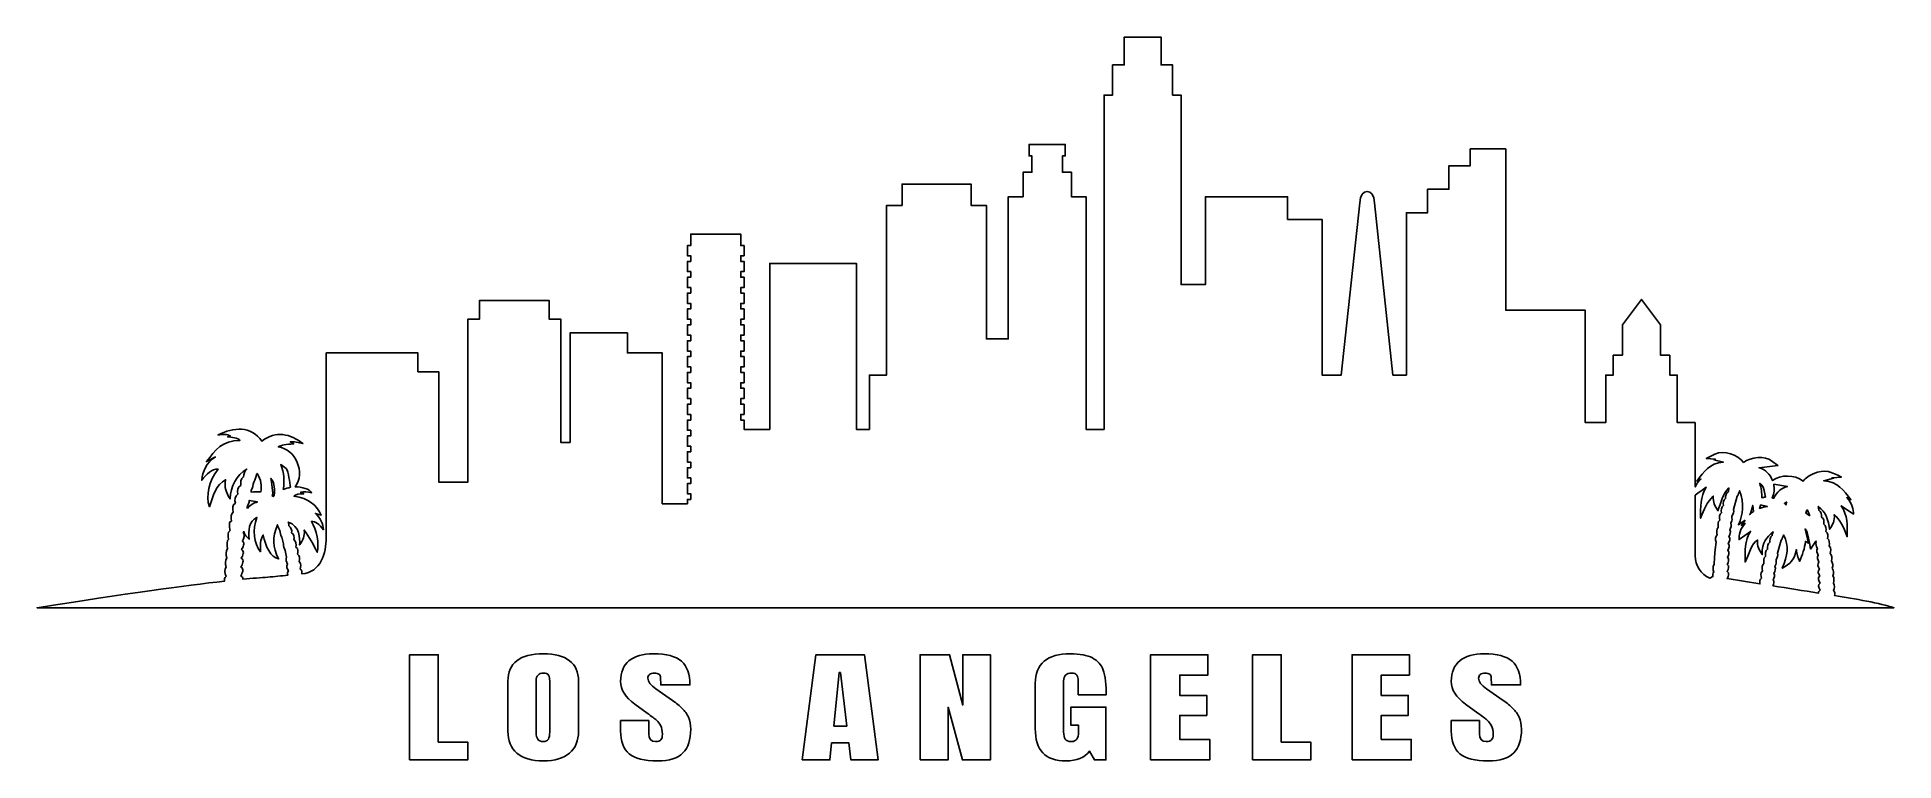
# Model space of a CAD drawing. Header units: inches. Extents: x -2.72 to 2.72, y -1.06 to 1.06.
import ezdxf

# ---------------------------------------------------------------- set-up
doc = ezdxf.new("R2010")
doc.units = ezdxf.units.IN
doc.header["$MEASUREMENT"] = 0
doc.layers.add('Layer 1', color=7, linetype='Continuous')

msp = doc.modelspace()

# ---------------------------------------------------------------- linework, layer by layer
at = {"layer": 'Layer 1', "color": 250}
for points, knots in [([(2.1338, -0.0694), (2.1338, -0.0694), (2.0813, -0.0694), (2.0813, -0.0694), (2.0813, -0.0694), (2.0813, -0.0694), (2.0813, 0.0697), (2.0813, 0.0697), (2.0813, 0.0697), (2.0813, 0.0697), (2.0591, 0.0697), (2.0591, 0.0697), (2.0591, 0.0697), (2.0591, 0.0697), (2.0591, 0.1278), (2.0591, 0.1278), (2.0591, 0.1278), (2.0591, 0.1278), (2.0325, 0.1278), (2.0325, 0.1278), (2.0325, 0.1278), (2.0325, 0.1278), (2.0325, 0.2168), (2.0325, 0.2168), (2.0325, 0.2168), (2.0325, 0.2168), (1.9766, 0.2918), (1.9766, 0.2918), (1.9766, 0.2918), (1.9766, 0.2918), (1.9207, 0.2168), (1.9207, 0.2168), (1.9207, 0.2168), (1.9207, 0.2168), (1.9207, 0.1278), (1.9207, 0.1278), (1.9207, 0.1278), (1.9207, 0.1278), (1.8941, 0.1278), (1.8941, 0.1278), (1.8941, 0.1278), (1.8941, 0.1278), (1.8941, 0.0697), (1.8941, 0.0697), (1.8941, 0.0697), (1.8941, 0.0697), (1.8719, 0.0697), (1.8719, 0.0697), (1.8719, 0.0697), (1.8719, 0.0697), (1.8719, -0.0694), (1.8719, -0.0694), (1.8719, -0.0694), (1.8719, -0.0694), (1.8121, -0.0694), (1.8121, -0.0694), (1.8121, -0.0694), (1.8121, -0.0694), (1.8121, 0.2596), (1.8121, 0.2596), (1.8121, 0.2596), (1.8121, 0.2596), (1.579, 0.2596), (1.579, 0.2596), (1.579, 0.2596), (1.579, 0.2596), (1.579, 0.7326), (1.579, 0.7326), (1.579, 0.7326), (1.579, 0.7326), (1.4751, 0.7326), (1.4751, 0.7326), (1.4751, 0.7326), (1.4751, 0.7326), (1.4751, 0.6831), (1.4751, 0.6831), (1.4751, 0.6831), (1.4751, 0.6831), (1.4128, 0.6831), (1.4128, 0.6831), (1.4128, 0.6831), (1.4128, 0.6831), (1.4128, 0.6143), (1.4128, 0.6143), (1.4128, 0.6143), (1.4128, 0.6143), (1.3504, 0.6143), (1.3504, 0.6143), (1.3504, 0.6143), (1.3504, 0.6143), (1.3504, 0.5455), (1.3504, 0.5455), (1.3504, 0.5455), (1.3504, 0.5455), (1.2881, 0.5455), (1.2881, 0.5455), (1.2881, 0.5455), (1.2881, 0.5455), (1.2881, 0.0697), (1.2881, 0.0697), (1.2881, 0.0697), (1.2881, 0.0697), (1.2486, 0.0697), (1.2486, 0.0697), (1.2486, 0.0697), (1.2486, 0.0697), (1.1948, 0.5747), (1.1948, 0.5747), (1.1948, 0.5747), (1.1931, 0.6193), (1.153, 0.6193), (1.1514, 0.5747), (1.1514, 0.5747), (1.1514, 0.5747), (1.0976, 0.0697), (1.0976, 0.0697), (1.0976, 0.0697), (1.0976, 0.0697), (1.0414, 0.0697), (1.0414, 0.0697), (1.0414, 0.0697), (1.0414, 0.0697), (1.0414, 0.5262), (1.0414, 0.5262), (1.0414, 0.5262), (1.0414, 0.5262), (0.9403, 0.5262), (0.9403, 0.5262), (0.9403, 0.5262), (0.9403, 0.5262), (0.9403, 0.5926), (0.9403, 0.5926), (0.9403, 0.5926), (0.9403, 0.5926), (0.6999, 0.5926), (0.6999, 0.5926), (0.6999, 0.5926), (0.6999, 0.5926), (0.6999, 0.3348), (0.6999, 0.3348), (0.6999, 0.3348), (0.6999, 0.3348), (0.6286, 0.3348), (0.6286, 0.3348), (0.6286, 0.3348), (0.6286, 0.3348), (0.6286, 0.8904), (0.6286, 0.8904), (0.6286, 0.8904), (0.6286, 0.8904), (0.6035, 0.8904), (0.6035, 0.8904), (0.6035, 0.8904), (0.6035, 0.8904), (0.6035, 0.9785), (0.6035, 0.9785), (0.6035, 0.9785), (0.6035, 0.9785), (0.5698, 0.9785), (0.5698, 0.9785), (0.5698, 0.9785), (0.5698, 0.9785), (0.5698, 1.0601), (0.5698, 1.0601), (0.5698, 1.0601), (0.5698, 1.0601), (0.4618, 1.0601), (0.4618, 1.0601), (0.4618, 1.0601), (0.4618, 1.0601), (0.4618, 0.9785), (0.4618, 0.9785), (0.4618, 0.9785), (0.4618, 0.9785), (0.4281, 0.9785), (0.4281, 0.9785), (0.4281, 0.9785), (0.4281, 0.9785), (0.4281, 0.8904), (0.4281, 0.8904), (0.4281, 0.8904), (0.4281, 0.8904), (0.403, 0.8904), (0.403, 0.8904), (0.403, 0.8904), (0.403, 0.8904), (0.403, -0.0894), (0.403, -0.0894), (0.403, -0.0894), (0.403, -0.0894), (0.3505, -0.0894), (0.3505, -0.0894), (0.3505, -0.0894), (0.3505, -0.0894), (0.3505, 0.5926), (0.3505, 0.5926), (0.3505, 0.5926), (0.3505, 0.5926), (0.3072, 0.5926), (0.3072, 0.5926), (0.3072, 0.5926), (0.3072, 0.5926), (0.3072, 0.6641), (0.3072, 0.6641), (0.3072, 0.6641), (0.3072, 0.6641), (0.2812, 0.6641), (0.2812, 0.6641), (0.2812, 0.6641), (0.2812, 0.6641), (0.2812, 0.712), (0.2812, 0.712), (0.2812, 0.712), (0.2812, 0.712), (0.2895, 0.712), (0.2895, 0.712), (0.2895, 0.712), (0.2895, 0.712), (0.2895, 0.7455), (0.2895, 0.7455), (0.2895, 0.7455), (0.2895, 0.7455), (0.1833, 0.7455), (0.1833, 0.7455), (0.1833, 0.7455), (0.1833, 0.7455), (0.1833, 0.712), (0.1833, 0.712), (0.1833, 0.712), (0.1833, 0.712), (0.1916, 0.712), (0.1916, 0.712), (0.1916, 0.712), (0.1916, 0.712), (0.1916, 0.6641), (0.1916, 0.6641), (0.1916, 0.6641), (0.1916, 0.6641), (0.1656, 0.6641), (0.1656, 0.6641), (0.1656, 0.6641), (0.1656, 0.6641), (0.1656, 0.5926), (0.1656, 0.5926), (0.1656, 0.5926), (0.1656, 0.5926), (0.1223, 0.5926), (0.1223, 0.5926), (0.1223, 0.5926), (0.1223, 0.5926), (0.1223, 0.1757), (0.1223, 0.1757), (0.1223, 0.1757), (0.1223, 0.1757), (0.0585, 0.1757), (0.0585, 0.1757), (0.0585, 0.1757), (0.0585, 0.1757), (0.0585, 0.567), (0.0585, 0.567), (0.0585, 0.567), (0.0585, 0.567), (0.0134, 0.567), (0.0134, 0.567), (0.0134, 0.567), (0.0134, 0.567), (0.0134, 0.6294), (0.0134, 0.6294), (0.0134, 0.6294), (0.0134, 0.6294), (-0.1887, 0.6294), (-0.1887, 0.6294), (-0.1887, 0.6294), (-0.1887, 0.6294), (-0.1887, 0.567), (-0.1887, 0.567), (-0.1887, 0.567), (-0.1887, 0.567), (-0.2339, 0.567), (-0.2339, 0.567), (-0.2339, 0.567), (-0.2339, 0.567), (-0.2339, 0.0697), (-0.2339, 0.0697), (-0.2339, 0.0697), (-0.2339, 0.0697), (-0.2842, 0.0697), (-0.2842, 0.0697), (-0.2842, 0.0697), (-0.2842, 0.0697), (-0.2842, -0.0894), (-0.2842, -0.0894), (-0.2842, -0.0894), (-0.2842, -0.0894), (-0.3224, -0.0894), (-0.3224, -0.0894), (-0.3224, -0.0894), (-0.3224, -0.0894), (-0.3224, 0.3972), (-0.3224, 0.3972), (-0.3224, 0.3972), (-0.3224, 0.3972), (-0.5761, 0.3972), (-0.5761, 0.3972), (-0.5761, 0.3972), (-0.5761, 0.3972), (-0.5761, -0.0894), (-0.5761, -0.0894), (-0.5761, -0.0894), (-0.5761, -0.0894), (-0.6509, -0.0894), (-0.6509, -0.0894), (-0.6509, -0.0894), (-0.6509, -0.0894), (-0.6509, -0.0619), (-0.6509, -0.0619), (-0.6509, -0.0619), (-0.6509, -0.0619), (-0.6607, -0.0619), (-0.6607, -0.0619), (-0.6607, -0.0619), (-0.6607, -0.0619), (-0.6607, -0.0455), (-0.6607, -0.0455), (-0.6607, -0.0455), (-0.6607, -0.0455), (-0.6509, -0.0455), (-0.6509, -0.0455), (-0.6509, -0.0455), (-0.6509, -0.0455), (-0.6509, -0.0154), (-0.6509, -0.0154), (-0.6509, -0.0154), (-0.6509, -0.0154), (-0.6607, -0.0154), (-0.6607, -0.0154), (-0.6607, -0.0154), (-0.6607, -0.0154), (-0.6607, 0.0009), (-0.6607, 0.0009), (-0.6607, 0.0009), (-0.6607, 0.0009), (-0.6509, 0.0009), (-0.6509, 0.0009), (-0.6509, 0.0009), (-0.6509, 0.0009), (-0.6509, 0.0311), (-0.6509, 0.0311), (-0.6509, 0.0311), (-0.6509, 0.0311), (-0.6607, 0.0311), (-0.6607, 0.0311), (-0.6607, 0.0311), (-0.6607, 0.0311), (-0.6607, 0.0474), (-0.6607, 0.0474), (-0.6607, 0.0474), (-0.6607, 0.0474), (-0.6509, 0.0474), (-0.6509, 0.0474), (-0.6509, 0.0474), (-0.6509, 0.0474), (-0.6509, 0.0775), (-0.6509, 0.0775), (-0.6509, 0.0775), (-0.6509, 0.0775), (-0.6607, 0.0775), (-0.6607, 0.0775), (-0.6607, 0.0775), (-0.6607, 0.0775), (-0.6607, 0.0939), (-0.6607, 0.0939), (-0.6607, 0.0939), (-0.6607, 0.0939), (-0.6509, 0.0939), (-0.6509, 0.0939), (-0.6509, 0.0939), (-0.6509, 0.0939), (-0.6509, 0.124), (-0.6509, 0.124), (-0.6509, 0.124), (-0.6509, 0.124), (-0.6607, 0.124), (-0.6607, 0.124), (-0.6607, 0.124), (-0.6607, 0.124), (-0.6607, 0.1404), (-0.6607, 0.1404), (-0.6607, 0.1404), (-0.6607, 0.1404), (-0.6509, 0.1404), (-0.6509, 0.1404), (-0.6509, 0.1404), (-0.6509, 0.1404), (-0.6509, 0.1705), (-0.6509, 0.1705), (-0.6509, 0.1705), (-0.6509, 0.1705), (-0.6607, 0.1705), (-0.6607, 0.1705), (-0.6607, 0.1705), (-0.6607, 0.1705), (-0.6607, 0.1869), (-0.6607, 0.1869), (-0.6607, 0.1869), (-0.6607, 0.1869), (-0.6509, 0.1869), (-0.6509, 0.1869), (-0.6509, 0.1869), (-0.6509, 0.1869), (-0.6509, 0.217), (-0.6509, 0.217), (-0.6509, 0.217), (-0.6509, 0.217), (-0.6607, 0.217), (-0.6607, 0.217), (-0.6607, 0.217), (-0.6607, 0.217), (-0.6607, 0.2334), (-0.6607, 0.2334), (-0.6607, 0.2334), (-0.6607, 0.2334), (-0.6509, 0.2334), (-0.6509, 0.2334), (-0.6509, 0.2334), (-0.6509, 0.2334), (-0.6509, 0.2635), (-0.6509, 0.2635), (-0.6509, 0.2635), (-0.6509, 0.2635), (-0.6607, 0.2635), (-0.6607, 0.2635), (-0.6607, 0.2635), (-0.6607, 0.2635), (-0.6607, 0.2799), (-0.6607, 0.2799), (-0.6607, 0.2799), (-0.6607, 0.2799), (-0.6509, 0.2799), (-0.6509, 0.2799), (-0.6509, 0.2799), (-0.6509, 0.2799), (-0.6509, 0.31), (-0.6509, 0.31), (-0.6509, 0.31), (-0.6509, 0.31), (-0.6607, 0.31), (-0.6607, 0.31), (-0.6607, 0.31), (-0.6607, 0.31), (-0.6607, 0.3264), (-0.6607, 0.3264), (-0.6607, 0.3264), (-0.6607, 0.3264), (-0.6509, 0.3264), (-0.6509, 0.3264), (-0.6509, 0.3264), (-0.6509, 0.3264), (-0.6509, 0.3565), (-0.6509, 0.3565), (-0.6509, 0.3565), (-0.6509, 0.3565), (-0.6607, 0.3565), (-0.6607, 0.3565), (-0.6607, 0.3565), (-0.6607, 0.3565), (-0.6607, 0.3729), (-0.6607, 0.3729), (-0.6607, 0.3729), (-0.6607, 0.3729), (-0.6509, 0.3729), (-0.6509, 0.3729), (-0.6509, 0.3729), (-0.6509, 0.3729), (-0.6509, 0.403), (-0.6509, 0.403), (-0.6509, 0.403), (-0.6509, 0.403), (-0.6607, 0.403), (-0.6607, 0.403), (-0.6607, 0.403), (-0.6607, 0.403), (-0.6607, 0.4194), (-0.6607, 0.4194), (-0.6607, 0.4194), (-0.6607, 0.4194), (-0.6509, 0.4194), (-0.6509, 0.4194), (-0.6509, 0.4194), (-0.6509, 0.4194), (-0.6509, 0.4495), (-0.6509, 0.4495), (-0.6509, 0.4495), (-0.6509, 0.4495), (-0.6607, 0.4495), (-0.6607, 0.4495), (-0.6607, 0.4495), (-0.6607, 0.4495), (-0.6607, 0.4832), (-0.6607, 0.4832), (-0.6607, 0.4832), (-0.6607, 0.4832), (-0.8074, 0.4832), (-0.8074, 0.4832), (-0.8074, 0.4832), (-0.8074, 0.4832), (-0.8074, 0.4495), (-0.8074, 0.4495), (-0.8074, 0.4495), (-0.8074, 0.4495), (-0.8171, 0.4495), (-0.8171, 0.4495), (-0.8171, 0.4495), (-0.8171, 0.4495), (-0.8171, 0.4194), (-0.8171, 0.4194), (-0.8171, 0.4194), (-0.8171, 0.4194), (-0.8074, 0.4194), (-0.8074, 0.4194), (-0.8074, 0.4194), (-0.8074, 0.4194), (-0.8074, 0.403), (-0.8074, 0.403), (-0.8074, 0.403), (-0.8074, 0.403), (-0.8171, 0.403), (-0.8171, 0.403), (-0.8171, 0.403), (-0.8171, 0.403), (-0.8171, 0.3729), (-0.8171, 0.3729), (-0.8171, 0.3729), (-0.8171, 0.3729), (-0.8074, 0.3729), (-0.8074, 0.3729), (-0.8074, 0.3729), (-0.8074, 0.3729), (-0.8074, 0.3565), (-0.8074, 0.3565), (-0.8074, 0.3565), (-0.8074, 0.3565), (-0.8171, 0.3565), (-0.8171, 0.3565), (-0.8171, 0.3565), (-0.8171, 0.3565), (-0.8171, 0.3264), (-0.8171, 0.3264), (-0.8171, 0.3264), (-0.8171, 0.3264), (-0.8074, 0.3264), (-0.8074, 0.3264), (-0.8074, 0.3264), (-0.8074, 0.3264), (-0.8074, 0.31), (-0.8074, 0.31), (-0.8074, 0.31), (-0.8074, 0.31), (-0.8171, 0.31), (-0.8171, 0.31), (-0.8171, 0.31), (-0.8171, 0.31), (-0.8171, 0.2799), (-0.8171, 0.2799), (-0.8171, 0.2799), (-0.8171, 0.2799), (-0.8074, 0.2799), (-0.8074, 0.2799), (-0.8074, 0.2799), (-0.8074, 0.2799), (-0.8074, 0.2635), (-0.8074, 0.2635), (-0.8074, 0.2635), (-0.8074, 0.2635), (-0.8171, 0.2635), (-0.8171, 0.2635), (-0.8171, 0.2635), (-0.8171, 0.2635), (-0.8171, 0.2334), (-0.8171, 0.2334), (-0.8171, 0.2334), (-0.8171, 0.2334), (-0.8074, 0.2334), (-0.8074, 0.2334), (-0.8074, 0.2334), (-0.8074, 0.2334), (-0.8074, 0.217), (-0.8074, 0.217), (-0.8074, 0.217), (-0.8074, 0.217), (-0.8171, 0.217), (-0.8171, 0.217), (-0.8171, 0.217), (-0.8171, 0.217), (-0.8171, 0.1869), (-0.8171, 0.1869), (-0.8171, 0.1869), (-0.8171, 0.1869), (-0.8074, 0.1869), (-0.8074, 0.1869), (-0.8074, 0.1869), (-0.8074, 0.1869), (-0.8074, 0.1705), (-0.8074, 0.1705), (-0.8074, 0.1705), (-0.8074, 0.1705), (-0.8171, 0.1705), (-0.8171, 0.1705), (-0.8171, 0.1705), (-0.8171, 0.1705), (-0.8171, 0.1404), (-0.8171, 0.1404), (-0.8171, 0.1404), (-0.8171, 0.1404), (-0.8074, 0.1404), (-0.8074, 0.1404), (-0.8074, 0.1404), (-0.8074, 0.1404), (-0.8074, 0.124), (-0.8074, 0.124), (-0.8074, 0.124), (-0.8074, 0.124), (-0.8171, 0.124), (-0.8171, 0.124), (-0.8171, 0.124), (-0.8171, 0.124), (-0.8171, 0.0939), (-0.8171, 0.0939), (-0.8171, 0.0939), (-0.8171, 0.0939), (-0.8074, 0.0939), (-0.8074, 0.0939), (-0.8074, 0.0939), (-0.8074, 0.0939), (-0.8074, 0.0775), (-0.8074, 0.0775), (-0.8074, 0.0775), (-0.8074, 0.0775), (-0.8171, 0.0775), (-0.8171, 0.0775), (-0.8171, 0.0775), (-0.8171, 0.0775), (-0.8171, 0.0474), (-0.8171, 0.0474), (-0.8171, 0.0474), (-0.8171, 0.0474), (-0.8074, 0.0474), (-0.8074, 0.0474), (-0.8074, 0.0474), (-0.8074, 0.0474), (-0.8074, 0.0311), (-0.8074, 0.0311), (-0.8074, 0.0311), (-0.8074, 0.0311), (-0.8171, 0.0311), (-0.8171, 0.0311), (-0.8171, 0.0311), (-0.8171, 0.0311), (-0.8171, 0.0009), (-0.8171, 0.0009), (-0.8171, 0.0009), (-0.8171, 0.0009), (-0.8074, 0.0009), (-0.8074, 0.0009), (-0.8074, 0.0009), (-0.8074, 0.0009), (-0.8074, -0.0154), (-0.8074, -0.0154), (-0.8074, -0.0154), (-0.8074, -0.0154), (-0.8171, -0.0154), (-0.8171, -0.0154), (-0.8171, -0.0154), (-0.8171, -0.0154), (-0.8171, -0.0455), (-0.8171, -0.0455), (-0.8171, -0.0455), (-0.8171, -0.0455), (-0.8074, -0.0455), (-0.8074, -0.0455), (-0.8074, -0.0455), (-0.8074, -0.0455), (-0.8074, -0.0619), (-0.8074, -0.0619), (-0.8074, -0.0619), (-0.8074, -0.0619), (-0.8171, -0.0619), (-0.8171, -0.0619), (-0.8171, -0.0619), (-0.8171, -0.0619), (-0.8171, -0.092), (-0.8171, -0.092), (-0.8171, -0.092), (-0.8171, -0.092), (-0.8074, -0.092), (-0.8074, -0.092), (-0.8074, -0.092), (-0.8074, -0.092), (-0.8074, -0.1084), (-0.8074, -0.1084), (-0.8074, -0.1084), (-0.8074, -0.1084), (-0.8171, -0.1084), (-0.8171, -0.1084), (-0.8171, -0.1084), (-0.8171, -0.1084), (-0.8171, -0.1385), (-0.8171, -0.1385), (-0.8171, -0.1385), (-0.8171, -0.1385), (-0.8074, -0.1385), (-0.8074, -0.1385), (-0.8074, -0.1385), (-0.8074, -0.1385), (-0.8074, -0.1549), (-0.8074, -0.1549), (-0.8074, -0.1549), (-0.8074, -0.1549), (-0.8171, -0.1549), (-0.8171, -0.1549), (-0.8171, -0.1549), (-0.8171, -0.1549), (-0.8171, -0.185), (-0.8171, -0.185), (-0.8171, -0.185), (-0.8171, -0.185), (-0.8074, -0.185), (-0.8074, -0.185), (-0.8074, -0.185), (-0.8074, -0.185), (-0.8074, -0.2014), (-0.8074, -0.2014), (-0.8074, -0.2014), (-0.8074, -0.2014), (-0.8171, -0.2014), (-0.8171, -0.2014), (-0.8171, -0.2014), (-0.8171, -0.2014), (-0.8171, -0.2315), (-0.8171, -0.2315), (-0.8171, -0.2315), (-0.8171, -0.2315), (-0.8074, -0.2315), (-0.8074, -0.2315), (-0.8074, -0.2315), (-0.8074, -0.2315), (-0.8074, -0.2479), (-0.8074, -0.2479), (-0.8074, -0.2479), (-0.8074, -0.2479), (-0.8171, -0.2479), (-0.8171, -0.2479), (-0.8171, -0.2479), (-0.8171, -0.2479), (-0.8171, -0.278), (-0.8171, -0.278), (-0.8171, -0.278), (-0.8171, -0.278), (-0.8074, -0.278), (-0.8074, -0.278), (-0.8074, -0.278), (-0.8074, -0.278), (-0.8074, -0.2944), (-0.8074, -0.2944), (-0.8074, -0.2944), (-0.8074, -0.2944), (-0.8171, -0.2944), (-0.8171, -0.2944), (-0.8171, -0.2944), (-0.8171, -0.2944), (-0.8171, -0.3073), (-0.8171, -0.3073), (-0.8171, -0.3073), (-0.8171, -0.3073), (-0.8907, -0.3073), (-0.8907, -0.3073), (-0.8907, -0.3073), (-0.8907, -0.3073), (-0.8907, 0.1349), (-0.8907, 0.1349), (-0.8907, 0.1349), (-0.8907, 0.1349), (-0.9927, 0.1349), (-0.9927, 0.1349), (-0.9927, 0.1349), (-0.9927, 0.1349), (-0.9927, 0.1934), (-0.9927, 0.1934), (-0.9927, 0.1934), (-0.9927, 0.1934), (-1.1604, 0.1934), (-1.1604, 0.1934), (-1.1604, 0.1934), (-1.1604, 0.1934), (-1.1604, -0.1273), (-1.1604, -0.1273), (-1.1604, -0.1273), (-1.1604, -0.1273), (-1.188, -0.1273), (-1.188, -0.1273), (-1.188, -0.1273), (-1.188, -0.1273), (-1.188, 0.2338), (-1.188, 0.2338), (-1.188, 0.2338), (-1.188, 0.2338), (-1.222, 0.2338), (-1.222, 0.2338), (-1.222, 0.2338), (-1.222, 0.2338), (-1.222, 0.2888), (-1.222, 0.2888), (-1.222, 0.2888), (-1.222, 0.2888), (-1.4258, 0.2888), (-1.4258, 0.2888), (-1.4258, 0.2888), (-1.4258, 0.2888), (-1.4258, 0.2338), (-1.4258, 0.2338), (-1.4258, 0.2338), (-1.4258, 0.2338), (-1.4598, 0.2338), (-1.4598, 0.2338), (-1.4598, 0.2338), (-1.4598, 0.2338), (-1.4598, -0.2435), (-1.4598, -0.2435), (-1.4598, -0.2435), (-1.4598, -0.2435), (-1.5453, -0.2435), (-1.5453, -0.2435), (-1.5453, -0.2435), (-1.5453, -0.2435), (-1.5453, 0.0795), (-1.5453, 0.0795), (-1.5453, 0.0795), (-1.5453, 0.0795), (-1.606, 0.0795), (-1.606, 0.0795), (-1.606, 0.0795), (-1.606, 0.0795), (-1.606, 0.1349), (-1.606, 0.1349), (-1.606, 0.1349), (-1.606, 0.1349), (-1.8747, 0.1349), (-1.8747, 0.1349), (-1.8747, 0.1349), (-1.8747, 0.1349), (-1.8747, -0.4056), (-1.8747, -0.4056), (-1.8747, -0.4056), (-1.8747, -0.4526), (-1.8901, -0.5074), (-1.9459, -0.5127), (-1.9459, -0.5127), (-1.9454, -0.507), (-1.9465, -0.5015), (-1.9507, -0.4984), (-1.9507, -0.4984), (-1.9492, -0.4916), (-1.9468, -0.4849), (-1.9538, -0.4764), (-1.9538, -0.4764), (-1.9523, -0.4683), (-1.9522, -0.4588), (-1.9586, -0.455), (-1.9586, -0.455), (-1.9575, -0.4484), (-1.9551, -0.4385), (-1.9636, -0.434), (-1.9636, -0.434), (-1.9618, -0.4273), (-1.9628, -0.4159), (-1.9696, -0.4123), (-1.9696, -0.4123), (-1.9685, -0.4057), (-1.968, -0.3964), (-1.9759, -0.3923), (-1.9759, -0.3923), (-1.9747, -0.385), (-1.9778, -0.3752), (-1.9841, -0.3717), (-1.9841, -0.3717), (-1.9844, -0.368), (-1.984, -0.3645), (-1.9858, -0.3606), (-1.9858, -0.3606), (-1.9516, -0.3727), (-1.952, -0.4074), (-1.9525, -0.4276), (-1.9525, -0.4276), (-1.9432, -0.4129), (-1.937, -0.4029), (-1.9391, -0.3843), (-1.9391, -0.3843), (-1.9235, -0.4046), (-1.913, -0.4266), (-1.9008, -0.4491), (-1.9008, -0.4491), (-1.8946, -0.4253), (-1.9035, -0.3829), (-1.9181, -0.3587), (-1.9181, -0.3587), (-1.9063, -0.3592), (-1.8945, -0.3665), (-1.8827, -0.3833), (-1.8827, -0.3833), (-1.883, -0.3663), (-1.8916, -0.3495), (-1.9061, -0.3356), (-1.9061, -0.3356), (-1.9061, -0.3356), (-1.8898, -0.341), (-1.8898, -0.341), (-1.8898, -0.341), (-1.8999, -0.3144), (-1.9267, -0.289), (-1.9693, -0.2852), (-1.9693, -0.2852), (-1.963, -0.2804), (-1.9548, -0.2771), (-1.9406, -0.2782), (-1.9406, -0.2782), (-1.9429, -0.2753), (-1.9461, -0.2739), (-1.9499, -0.2733), (-1.9499, -0.2733), (-1.9405, -0.2713), (-1.9294, -0.2725), (-1.9176, -0.2747), (-1.9176, -0.2747), (-1.9223, -0.2645), (-1.9471, -0.2575), (-1.9654, -0.2576), (-1.9654, -0.2576), (-1.9349, -0.216), (-1.9641, -0.147), (-2.0151, -0.1406), (-2.0151, -0.1406), (-2.0065, -0.1356), (-1.9927, -0.1323), (-1.9698, -0.1319), (-1.9698, -0.1319), (-1.9719, -0.1289), (-1.9784, -0.1259), (-1.9801, -0.1257), (-1.9801, -0.1257), (-1.97, -0.1245), (-1.956, -0.1279), (-1.943, -0.1306), (-1.943, -0.1306), (-1.9799, -0.1026), (-2.0224, -0.0915), (-2.0631, -0.1238), (-2.0631, -0.1238), (-2.0955, -0.0777), (-2.1463, -0.083), (-2.1912, -0.1056), (-2.1912, -0.1056), (-2.1775, -0.1037), (-2.1645, -0.1031), (-2.1551, -0.1085), (-2.1551, -0.1085), (-2.1551, -0.1085), (-2.1633, -0.1111), (-2.1633, -0.1111), (-2.1633, -0.1111), (-2.1533, -0.1116), (-2.1326, -0.1145), (-2.1274, -0.1214), (-2.1274, -0.1214), (-2.1799, -0.1218), (-2.1988, -0.1492), (-2.2253, -0.1837), (-2.2253, -0.1837), (-2.2253, -0.1837), (-2.1989, -0.1698), (-2.1989, -0.1698), (-2.1989, -0.1698), (-2.226, -0.1878), (-2.2366, -0.212), (-2.239, -0.2384), (-2.239, -0.2384), (-2.2247, -0.2193), (-2.2096, -0.2049), (-2.1914, -0.2056), (-2.1914, -0.2056), (-2.2182, -0.2416), (-2.2277, -0.2833), (-2.2167, -0.316), (-2.2167, -0.316), (-2.2069, -0.2853), (-2.1962, -0.2504), (-2.1695, -0.2366), (-2.1695, -0.2366), (-2.1735, -0.2614), (-2.1687, -0.2723), (-2.1562, -0.2928), (-2.1562, -0.2928), (-2.1546, -0.2557), (-2.1378, -0.2225), (-2.1073, -0.2054), (-2.1073, -0.2054), (-2.1137, -0.2109), (-2.1166, -0.2199), (-2.1166, -0.2284), (-2.1166, -0.2284), (-2.1265, -0.2317), (-2.1251, -0.2483), (-2.1251, -0.2535), (-2.1251, -0.2535), (-2.1343, -0.257), (-2.1352, -0.2695), (-2.1338, -0.2791), (-2.1338, -0.2791), (-2.1424, -0.2837), (-2.1431, -0.2969), (-2.1407, -0.3055), (-2.1407, -0.3055), (-2.1501, -0.3094), (-2.1489, -0.3221), (-2.1469, -0.3319), (-2.1469, -0.3319), (-2.1551, -0.3361), (-2.1543, -0.3484), (-2.1523, -0.3581), (-2.1523, -0.3581), (-2.1628, -0.3611), (-2.1567, -0.3824), (-2.1561, -0.3854), (-2.1561, -0.3854), (-2.164, -0.3902), (-2.1629, -0.402), (-2.1604, -0.4115), (-2.1604, -0.4115), (-2.1658, -0.4126), (-2.1658, -0.431), (-2.1635, -0.4385), (-2.1635, -0.4385), (-2.1688, -0.4473), (-2.1691, -0.4557), (-2.1657, -0.4654), (-2.1657, -0.4654), (-2.1709, -0.4742), (-2.1709, -0.4826), (-2.1674, -0.4923), (-2.1674, -0.4923), (-2.1727, -0.5015), (-2.1722, -0.5102), (-2.1681, -0.5201), (-2.1681, -0.5201), (-2.1723, -0.5235), (-2.1732, -0.5287), (-2.1726, -0.534), (-2.1726, -0.534), (-2.2871, -0.5466), (-2.4599, -0.5699), (-2.7211, -0.6119), (-2.7211, -0.6119), (-2.7211, -0.6119), (2.7155, -0.6119), (2.7155, -0.6119), (2.7155, -0.6119), (2.678, -0.5986), (2.5989, -0.5855), (2.5419, -0.5764), (2.5419, -0.5764), (2.5431, -0.5709), (2.5429, -0.5654), (2.5391, -0.5617), (2.5391, -0.5617), (2.5422, -0.554), (2.5426, -0.5469), (2.5383, -0.5396), (2.5383, -0.5396), (2.541, -0.532), (2.5412, -0.525), (2.5369, -0.518), (2.5369, -0.518), (2.5395, -0.5103), (2.5394, -0.5032), (2.5351, -0.4962), (2.5351, -0.4962), (2.5375, -0.4883), (2.5372, -0.4813), (2.5326, -0.4743), (2.5326, -0.4743), (2.5346, -0.4664), (2.535, -0.4571), (2.529, -0.4527), (2.529, -0.4527), (2.5305, -0.4459), (2.5329, -0.4392), (2.5259, -0.4307), (2.5259, -0.4307), (2.5274, -0.4226), (2.5275, -0.4131), (2.5211, -0.4093), (2.5211, -0.4093), (2.5222, -0.4027), (2.5246, -0.3929), (2.5161, -0.3883), (2.5161, -0.3883), (2.5179, -0.3816), (2.5169, -0.3702), (2.5101, -0.3666), (2.5101, -0.3666), (2.5112, -0.36), (2.5117, -0.3508), (2.5038, -0.3466), (2.5038, -0.3466), (2.505, -0.3393), (2.5018, -0.3295), (2.4956, -0.326), (2.4956, -0.326), (2.4953, -0.3223), (2.4957, -0.3188), (2.4939, -0.3148), (2.4939, -0.3148), (2.5179, -0.3318), (2.5235, -0.3575), (2.5272, -0.3819), (2.5272, -0.3819), (2.5365, -0.3671), (2.5429, -0.3574), (2.5409, -0.3389), (2.5409, -0.3389), (2.5579, -0.3536), (2.5688, -0.3748), (2.5791, -0.4037), (2.5791, -0.4037), (2.5792, -0.371), (2.5805, -0.3411), (2.5616, -0.313), (2.5616, -0.313), (2.5616, -0.313), (2.597, -0.3376), (2.597, -0.3376), (2.597, -0.3376), (2.5978, -0.3243), (2.5938, -0.3075), (2.5778, -0.2891), (2.5778, -0.2891), (2.5778, -0.2891), (2.59, -0.2954), (2.59, -0.2954), (2.59, -0.2954), (2.5674, -0.2667), (2.553, -0.2433), (2.5104, -0.2395), (2.5104, -0.2395), (2.5104, -0.2395), (2.539, -0.2325), (2.539, -0.2325), (2.539, -0.2325), (2.539, -0.2325), (2.5344, -0.2311), (2.5344, -0.2311), (2.5344, -0.2311), (2.5344, -0.2311), (2.5621, -0.229), (2.5621, -0.229), (2.5621, -0.229), (2.5316, -0.2141), (2.5152, -0.2043), (2.4792, -0.2194), (2.4792, -0.2194), (2.4681, -0.224), (2.4575, -0.231), (2.4502, -0.2407), (2.4502, -0.2407), (2.4228, -0.2212), (2.3853, -0.2211), (2.3605, -0.2394), (2.3605, -0.2394), (2.3536, -0.2216), (2.3393, -0.2065), (2.3208, -0.2016), (2.3208, -0.2016), (2.3208, -0.2016), (2.3762, -0.1951), (2.3762, -0.1951), (2.3762, -0.1951), (2.3762, -0.1951), (2.3577, -0.1811), (2.3577, -0.1811), (2.3577, -0.1811), (2.3373, -0.1656), (2.2975, -0.1701), (2.2753, -0.1861), (2.2753, -0.1861), (2.2586, -0.1636), (2.2176, -0.1488), (2.1915, -0.1619), (2.1915, -0.1619), (2.1915, -0.1619), (2.1661, -0.1746), (2.1661, -0.1746), (2.1661, -0.1746), (2.1661, -0.1746), (2.1931, -0.1767), (2.1931, -0.1767), (2.1931, -0.1767), (2.1931, -0.1767), (2.1886, -0.1781), (2.1886, -0.1781), (2.1886, -0.1781), (2.1886, -0.1781), (2.2165, -0.1851), (2.2165, -0.1851), (2.2165, -0.1851), (2.1747, -0.1889), (2.1606, -0.2127), (2.1388, -0.2411), (2.1388, -0.2411), (2.1388, -0.2411), (2.1505, -0.2349), (2.1505, -0.2349), (2.1505, -0.2349), (2.1418, -0.2427), (2.1366, -0.2504), (2.1338, -0.2578), (2.1338, -0.2578), (2.1338, -0.2578), (2.1338, -0.0694), (2.1338, -0.0694)], [0, 0, 0, 0, 0.003247, 0.003247, 0.003247, 0.003247, 0.006494, 0.006494, 0.006494, 0.006494, 0.00974, 0.00974, 0.00974, 0.00974, 0.012987, 0.012987, 0.012987, 0.012987, 0.016234, 0.016234, 0.016234, 0.016234, 0.019481, 0.019481, 0.019481, 0.019481, 0.022727, 0.022727, 0.022727, 0.022727, 0.025974, 0.025974, 0.025974, 0.025974, 0.029221, 0.029221, 0.029221, 0.029221, 0.032468, 0.032468, 0.032468, 0.032468, 0.035714, 0.035714, 0.035714, 0.035714, 0.038961, 0.038961, 0.038961, 0.038961, 0.042208, 0.042208, 0.042208, 0.042208, 0.045455, 0.045455, 0.045455, 0.045455, 0.048701, 0.048701, 0.048701, 0.048701, 0.051948, 0.051948, 0.051948, 0.051948, 0.055195, 0.055195, 0.055195, 0.055195, 0.058442, 0.058442, 0.058442, 0.058442, 0.061688, 0.061688, 0.061688, 0.061688, 0.064935, 0.064935, 0.064935, 0.064935, 0.068182, 0.068182, 0.068182, 0.068182, 0.071429, 0.071429, 0.071429, 0.071429, 0.074675, 0.074675, 0.074675, 0.074675, 0.077922, 0.077922, 0.077922, 0.077922, 0.081169, 0.081169, 0.081169, 0.081169, 0.084416, 0.084416, 0.084416, 0.084416, 0.087662, 0.087662, 0.087662, 0.087662, 0.090909, 0.090909, 0.090909, 0.090909, 0.094156, 0.094156, 0.094156, 0.094156, 0.097403, 0.097403, 0.097403, 0.097403, 0.100649, 0.100649, 0.100649, 0.100649, 0.103896, 0.103896, 0.103896, 0.103896, 0.107143, 0.107143, 0.107143, 0.107143, 0.11039, 0.11039, 0.11039, 0.11039, 0.113636, 0.113636, 0.113636, 0.113636, 0.116883, 0.116883, 0.116883, 0.116883, 0.12013, 0.12013, 0.12013, 0.12013, 0.123377, 0.123377, 0.123377, 0.123377, 0.126623, 0.126623, 0.126623, 0.126623, 0.12987, 0.12987, 0.12987, 0.12987, 0.133117, 0.133117, 0.133117, 0.133117, 0.136364, 0.136364, 0.136364, 0.136364, 0.13961, 0.13961, 0.13961, 0.13961, 0.142857, 0.142857, 0.142857, 0.142857, 0.146104, 0.146104, 0.146104, 0.146104, 0.149351, 0.149351, 0.149351, 0.149351, 0.152597, 0.152597, 0.152597, 0.152597, 0.155844, 0.155844, 0.155844, 0.155844, 0.159091, 0.159091, 0.159091, 0.159091, 0.162338, 0.162338, 0.162338, 0.162338, 0.165584, 0.165584, 0.165584, 0.165584, 0.168831, 0.168831, 0.168831, 0.168831, 0.172078, 0.172078, 0.172078, 0.172078, 0.175325, 0.175325, 0.175325, 0.175325, 0.178571, 0.178571, 0.178571, 0.178571, 0.181818, 0.181818, 0.181818, 0.181818, 0.185065, 0.185065, 0.185065, 0.185065, 0.188312, 0.188312, 0.188312, 0.188312, 0.191558, 0.191558, 0.191558, 0.191558, 0.194805, 0.194805, 0.194805, 0.194805, 0.198052, 0.198052, 0.198052, 0.198052, 0.201299, 0.201299, 0.201299, 0.201299, 0.204545, 0.204545, 0.204545, 0.204545, 0.207792, 0.207792, 0.207792, 0.207792, 0.211039, 0.211039, 0.211039, 0.211039, 0.214286, 0.214286, 0.214286, 0.214286, 0.217532, 0.217532, 0.217532, 0.217532, 0.220779, 0.220779, 0.220779, 0.220779, 0.224026, 0.224026, 0.224026, 0.224026, 0.227273, 0.227273, 0.227273, 0.227273, 0.230519, 0.230519, 0.230519, 0.230519, 0.233766, 0.233766, 0.233766, 0.233766, 0.237013, 0.237013, 0.237013, 0.237013, 0.24026, 0.24026, 0.24026, 0.24026, 0.243506, 0.243506, 0.243506, 0.243506, 0.246753, 0.246753, 0.246753, 0.246753, 0.25, 0.25, 0.25, 0.25, 0.253247, 0.253247, 0.253247, 0.253247, 0.256494, 0.256494, 0.256494, 0.256494, 0.25974, 0.25974, 0.25974, 0.25974, 0.262987, 0.262987, 0.262987, 0.262987, 0.266234, 0.266234, 0.266234, 0.266234, 0.269481, 0.269481, 0.269481, 0.269481, 0.272727, 0.272727, 0.272727, 0.272727, 0.275974, 0.275974, 0.275974, 0.275974, 0.279221, 0.279221, 0.279221, 0.279221, 0.282468, 0.282468, 0.282468, 0.282468, 0.285714, 0.285714, 0.285714, 0.285714, 0.288961, 0.288961, 0.288961, 0.288961, 0.292208, 0.292208, 0.292208, 0.292208, 0.295455, 0.295455, 0.295455, 0.295455, 0.298701, 0.298701, 0.298701, 0.298701, 0.301948, 0.301948, 0.301948, 0.301948, 0.305195, 0.305195, 0.305195, 0.305195, 0.308442, 0.308442, 0.308442, 0.308442, 0.311688, 0.311688, 0.311688, 0.311688, 0.314935, 0.314935, 0.314935, 0.314935, 0.318182, 0.318182, 0.318182, 0.318182, 0.321429, 0.321429, 0.321429, 0.321429, 0.324675, 0.324675, 0.324675, 0.324675, 0.327922, 0.327922, 0.327922, 0.327922, 0.331169, 0.331169, 0.331169, 0.331169, 0.334416, 0.334416, 0.334416, 0.334416, 0.337662, 0.337662, 0.337662, 0.337662, 0.340909, 0.340909, 0.340909, 0.340909, 0.344156, 0.344156, 0.344156, 0.344156, 0.347403, 0.347403, 0.347403, 0.347403, 0.350649, 0.350649, 0.350649, 0.350649, 0.353896, 0.353896, 0.353896, 0.353896, 0.357143, 0.357143, 0.357143, 0.357143, 0.36039, 0.36039, 0.36039, 0.36039, 0.363636, 0.363636, 0.363636, 0.363636, 0.366883, 0.366883, 0.366883, 0.366883, 0.37013, 0.37013, 0.37013, 0.37013, 0.373377, 0.373377, 0.373377, 0.373377, 0.376623, 0.376623, 0.376623, 0.376623, 0.37987, 0.37987, 0.37987, 0.37987, 0.383117, 0.383117, 0.383117, 0.383117, 0.386364, 0.386364, 0.386364, 0.386364, 0.38961, 0.38961, 0.38961, 0.38961, 0.392857, 0.392857, 0.392857, 0.392857, 0.396104, 0.396104, 0.396104, 0.396104, 0.399351, 0.399351, 0.399351, 0.399351, 0.402597, 0.402597, 0.402597, 0.402597, 0.405844, 0.405844, 0.405844, 0.405844, 0.409091, 0.409091, 0.409091, 0.409091, 0.412338, 0.412338, 0.412338, 0.412338, 0.415584, 0.415584, 0.415584, 0.415584, 0.418831, 0.418831, 0.418831, 0.418831, 0.422078, 0.422078, 0.422078, 0.422078, 0.425325, 0.425325, 0.425325, 0.425325, 0.428571, 0.428571, 0.428571, 0.428571, 0.431818, 0.431818, 0.431818, 0.431818, 0.435065, 0.435065, 0.435065, 0.435065, 0.438312, 0.438312, 0.438312, 0.438312, 0.441558, 0.441558, 0.441558, 0.441558, 0.444805, 0.444805, 0.444805, 0.444805, 0.448052, 0.448052, 0.448052, 0.448052, 0.451299, 0.451299, 0.451299, 0.451299, 0.454545, 0.454545, 0.454545, 0.454545, 0.457792, 0.457792, 0.457792, 0.457792, 0.461039, 0.461039, 0.461039, 0.461039, 0.464286, 0.464286, 0.464286, 0.464286, 0.467532, 0.467532, 0.467532, 0.467532, 0.470779, 0.470779, 0.470779, 0.470779, 0.474026, 0.474026, 0.474026, 0.474026, 0.477273, 0.477273, 0.477273, 0.477273, 0.480519, 0.480519, 0.480519, 0.480519, 0.483766, 0.483766, 0.483766, 0.483766, 0.487013, 0.487013, 0.487013, 0.487013, 0.49026, 0.49026, 0.49026, 0.49026, 0.493506, 0.493506, 0.493506, 0.493506, 0.496753, 0.496753, 0.496753, 0.496753, 0.5, 0.5, 0.5, 0.5, 0.503247, 0.503247, 0.503247, 0.503247, 0.506494, 0.506494, 0.506494, 0.506494, 0.50974, 0.50974, 0.50974, 0.50974, 0.512987, 0.512987, 0.512987, 0.512987, 0.516234, 0.516234, 0.516234, 0.516234, 0.519481, 0.519481, 0.519481, 0.519481, 0.522727, 0.522727, 0.522727, 0.522727, 0.525974, 0.525974, 0.525974, 0.525974, 0.529221, 0.529221, 0.529221, 0.529221, 0.532468, 0.532468, 0.532468, 0.532468, 0.535714, 0.535714, 0.535714, 0.535714, 0.538961, 0.538961, 0.538961, 0.538961, 0.542208, 0.542208, 0.542208, 0.542208, 0.545455, 0.545455, 0.545455, 0.545455, 0.548701, 0.548701, 0.548701, 0.548701, 0.551948, 0.551948, 0.551948, 0.551948, 0.555195, 0.555195, 0.555195, 0.555195, 0.558442, 0.558442, 0.558442, 0.558442, 0.561688, 0.561688, 0.561688, 0.561688, 0.564935, 0.564935, 0.564935, 0.564935, 0.568182, 0.568182, 0.568182, 0.568182, 0.571429, 0.571429, 0.571429, 0.571429, 0.574675, 0.574675, 0.574675, 0.574675, 0.577922, 0.577922, 0.577922, 0.577922, 0.581169, 0.581169, 0.581169, 0.581169, 0.584416, 0.584416, 0.584416, 0.584416, 0.587662, 0.587662, 0.587662, 0.587662, 0.590909, 0.590909, 0.590909, 0.590909, 0.594156, 0.594156, 0.594156, 0.594156, 0.597403, 0.597403, 0.597403, 0.597403, 0.600649, 0.600649, 0.600649, 0.600649, 0.603896, 0.603896, 0.603896, 0.603896, 0.607143, 0.607143, 0.607143, 0.607143, 0.61039, 0.61039, 0.61039, 0.61039, 0.613636, 0.613636, 0.613636, 0.613636, 0.616883, 0.616883, 0.616883, 0.616883, 0.62013, 0.62013, 0.62013, 0.62013, 0.623377, 0.623377, 0.623377, 0.623377, 0.626623, 0.626623, 0.626623, 0.626623, 0.62987, 0.62987, 0.62987, 0.62987, 0.633117, 0.633117, 0.633117, 0.633117, 0.636364, 0.636364, 0.636364, 0.636364, 0.63961, 0.63961, 0.63961, 0.63961, 0.642857, 0.642857, 0.642857, 0.642857, 0.646104, 0.646104, 0.646104, 0.646104, 0.649351, 0.649351, 0.649351, 0.649351, 0.652597, 0.652597, 0.652597, 0.652597, 0.655844, 0.655844, 0.655844, 0.655844, 0.659091, 0.659091, 0.659091, 0.659091, 0.662338, 0.662338, 0.662338, 0.662338, 0.665584, 0.665584, 0.665584, 0.665584, 0.668831, 0.668831, 0.668831, 0.668831, 0.672078, 0.672078, 0.672078, 0.672078, 0.675325, 0.675325, 0.675325, 0.675325, 0.678571, 0.678571, 0.678571, 0.678571, 0.681818, 0.681818, 0.681818, 0.681818, 0.685065, 0.685065, 0.685065, 0.685065, 0.688312, 0.688312, 0.688312, 0.688312, 0.691558, 0.691558, 0.691558, 0.691558, 0.694805, 0.694805, 0.694805, 0.694805, 0.698052, 0.698052, 0.698052, 0.698052, 0.701299, 0.701299, 0.701299, 0.701299, 0.704545, 0.704545, 0.704545, 0.704545, 0.707792, 0.707792, 0.707792, 0.707792, 0.711039, 0.711039, 0.711039, 0.711039, 0.714286, 0.714286, 0.714286, 0.714286, 0.717532, 0.717532, 0.717532, 0.717532, 0.720779, 0.720779, 0.720779, 0.720779, 0.724026, 0.724026, 0.724026, 0.724026, 0.727273, 0.727273, 0.727273, 0.727273, 0.730519, 0.730519, 0.730519, 0.730519, 0.733766, 0.733766, 0.733766, 0.733766, 0.737013, 0.737013, 0.737013, 0.737013, 0.74026, 0.74026, 0.74026, 0.74026, 0.743506, 0.743506, 0.743506, 0.743506, 0.746753, 0.746753, 0.746753, 0.746753, 0.75, 0.75, 0.75, 0.75, 0.753247, 0.753247, 0.753247, 0.753247, 0.756494, 0.756494, 0.756494, 0.756494, 0.75974, 0.75974, 0.75974, 0.75974, 0.762987, 0.762987, 0.762987, 0.762987, 0.766234, 0.766234, 0.766234, 0.766234, 0.769481, 0.769481, 0.769481, 0.769481, 0.772727, 0.772727, 0.772727, 0.772727, 0.775974, 0.775974, 0.775974, 0.775974, 0.779221, 0.779221, 0.779221, 0.779221, 0.782468, 0.782468, 0.782468, 0.782468, 0.785714, 0.785714, 0.785714, 0.785714, 0.788961, 0.788961, 0.788961, 0.788961, 0.792208, 0.792208, 0.792208, 0.792208, 0.795455, 0.795455, 0.795455, 0.795455, 0.798701, 0.798701, 0.798701, 0.798701, 0.801948, 0.801948, 0.801948, 0.801948, 0.805195, 0.805195, 0.805195, 0.805195, 0.808442, 0.808442, 0.808442, 0.808442, 0.811688, 0.811688, 0.811688, 0.811688, 0.814935, 0.814935, 0.814935, 0.814935, 0.818182, 0.818182, 0.818182, 0.818182, 0.821429, 0.821429, 0.821429, 0.821429, 0.824675, 0.824675, 0.824675, 0.824675, 0.827922, 0.827922, 0.827922, 0.827922, 0.831169, 0.831169, 0.831169, 0.831169, 0.834416, 0.834416, 0.834416, 0.834416, 0.837662, 0.837662, 0.837662, 0.837662, 0.840909, 0.840909, 0.840909, 0.840909, 0.844156, 0.844156, 0.844156, 0.844156, 0.847403, 0.847403, 0.847403, 0.847403, 0.850649, 0.850649, 0.850649, 0.850649, 0.853896, 0.853896, 0.853896, 0.853896, 0.857143, 0.857143, 0.857143, 0.857143, 0.86039, 0.86039, 0.86039, 0.86039, 0.863636, 0.863636, 0.863636, 0.863636, 0.866883, 0.866883, 0.866883, 0.866883, 0.87013, 0.87013, 0.87013, 0.87013, 0.873377, 0.873377, 0.873377, 0.873377, 0.876623, 0.876623, 0.876623, 0.876623, 0.87987, 0.87987, 0.87987, 0.87987, 0.883117, 0.883117, 0.883117, 0.883117, 0.886364, 0.886364, 0.886364, 0.886364, 0.88961, 0.88961, 0.88961, 0.88961, 0.892857, 0.892857, 0.892857, 0.892857, 0.896104, 0.896104, 0.896104, 0.896104, 0.899351, 0.899351, 0.899351, 0.899351, 0.902597, 0.902597, 0.902597, 0.902597, 0.905844, 0.905844, 0.905844, 0.905844, 0.909091, 0.909091, 0.909091, 0.909091, 0.912338, 0.912338, 0.912338, 0.912338, 0.915584, 0.915584, 0.915584, 0.915584, 0.918831, 0.918831, 0.918831, 0.918831, 0.922078, 0.922078, 0.922078, 0.922078, 0.925325, 0.925325, 0.925325, 0.925325, 0.928571, 0.928571, 0.928571, 0.928571, 0.931818, 0.931818, 0.931818, 0.931818, 0.935065, 0.935065, 0.935065, 0.935065, 0.938312, 0.938312, 0.938312, 0.938312, 0.941558, 0.941558, 0.941558, 0.941558, 0.944805, 0.944805, 0.944805, 0.944805, 0.948052, 0.948052, 0.948052, 0.948052, 0.951299, 0.951299, 0.951299, 0.951299, 0.954545, 0.954545, 0.954545, 0.954545, 0.957792, 0.957792, 0.957792, 0.957792, 0.961039, 0.961039, 0.961039, 0.961039, 0.964286, 0.964286, 0.964286, 0.964286, 0.967532, 0.967532, 0.967532, 0.967532, 0.970779, 0.970779, 0.970779, 0.970779, 0.974026, 0.974026, 0.974026, 0.974026, 0.977273, 0.977273, 0.977273, 0.977273, 0.980519, 0.980519, 0.980519, 0.980519, 0.983766, 0.983766, 0.983766, 0.983766, 0.987013, 0.987013, 0.987013, 0.987013, 0.99026, 0.99026, 0.99026, 0.99026, 0.993506, 0.993506, 0.993506, 0.993506, 1, 1, 1, 1]), ([(-1.9789, -0.2589), (-1.9864, -0.2602), (-1.9938, -0.2624), (-2.0005, -0.2652), (-2.0005, -0.2652), (-1.996, -0.2402), (-1.9984, -0.2162), (-2.0078, -0.1924), (-2.0078, -0.1924), (-2.0078, -0.1924), (-1.9918, -0.2043), (-1.9918, -0.2043), (-1.9918, -0.2043), (-1.9852, -0.2132), (-1.9816, -0.2463), (-1.9789, -0.2589)], [0, 0, 0, 0, 0.2, 0.2, 0.2, 0.2, 0.4, 0.4, 0.4, 0.4, 0.6, 0.6, 0.6, 0.6, 1, 1, 1, 1]), ([(-2.0944, -0.2678), (-2.0893, -0.2606), (-2.0885, -0.2523), (-2.0871, -0.2439), (-2.0871, -0.2439), (-2.0819, -0.237), (-2.0801, -0.2285), (-2.0784, -0.2201), (-2.0784, -0.2201), (-2.0779, -0.2195), (-2.0774, -0.219), (-2.077, -0.2184), (-2.077, -0.2184), (-2.0653, -0.2359), (-2.0629, -0.2567), (-2.0666, -0.2726), (-2.0666, -0.2726), (-2.0756, -0.2716), (-2.0854, -0.2716), (-2.0944, -0.2734), (-2.0944, -0.2734), (-2.0944, -0.2734), (-2.0944, -0.2678), (-2.0944, -0.2678)], [0, 0, 0, 0, 0.142857, 0.142857, 0.142857, 0.142857, 0.285714, 0.285714, 0.285714, 0.285714, 0.428571, 0.428571, 0.428571, 0.428571, 0.571429, 0.571429, 0.571429, 0.571429, 0.714286, 0.714286, 0.714286, 0.714286, 1, 1, 1, 1]), ([(-2.0271, -0.2836), (-2.0279, -0.2845), (-2.0286, -0.2854), (-2.0294, -0.2863), (-2.0294, -0.2863), (-2.0304, -0.2856), (-2.0314, -0.2849), (-2.0325, -0.2842), (-2.0325, -0.2842), (-2.029, -0.279), (-2.0348, -0.241), (-2.0364, -0.2328), (-2.0364, -0.2328), (-2.0284, -0.2437), (-2.0243, -0.2534), (-2.0271, -0.2836)], [0, 0, 0, 0, 0.2, 0.2, 0.2, 0.2, 0.4, 0.4, 0.4, 0.4, 0.6, 0.6, 0.6, 0.6, 1, 1, 1, 1]), ([(2.1338, -0.282), (2.1444, -0.2741), (2.1551, -0.2657), (2.1664, -0.2588), (2.1664, -0.2588), (2.1479, -0.287), (2.1495, -0.3169), (2.1497, -0.3496), (2.1497, -0.3496), (2.1596, -0.3231), (2.1674, -0.3027), (2.1869, -0.2847), (2.1869, -0.2847), (2.185, -0.3031), (2.1912, -0.313), (2.2003, -0.3277), (2.2003, -0.3277), (2.2092, -0.3041), (2.2139, -0.2781), (2.2326, -0.2605), (2.2326, -0.2605), (2.2316, -0.264), (2.2314, -0.2679), (2.2309, -0.2715), (2.2309, -0.2715), (2.2247, -0.275), (2.2216, -0.2848), (2.2229, -0.292), (2.2229, -0.292), (2.2159, -0.2956), (2.2154, -0.3046), (2.2164, -0.3122), (2.2164, -0.3122), (2.21, -0.3161), (2.2091, -0.327), (2.2108, -0.3337), (2.2108, -0.3337), (2.2035, -0.3375), (2.2043, -0.3472), (2.2058, -0.355), (2.2058, -0.355), (2.1996, -0.3589), (2.1999, -0.3684), (2.2014, -0.3764), (2.2014, -0.3764), (2.1942, -0.3809), (2.1971, -0.3935), (2.1983, -0.3982), (2.1983, -0.3982), (2.1923, -0.4026), (2.1929, -0.4119), (2.1948, -0.4197), (2.1948, -0.4197), (2.1948, -0.4197), (2.1924, -0.4416), (2.1924, -0.4416), (2.1924, -0.4416), (2.1924, -0.4416), (2.1906, -0.4633), (2.1906, -0.4633), (2.1906, -0.4633), (2.1906, -0.4633), (2.1892, -0.485), (2.1892, -0.485), (2.1892, -0.485), (2.185, -0.4923), (2.1855, -0.4993), (2.1885, -0.507), (2.1885, -0.507), (2.185, -0.5104), (2.1846, -0.5153), (2.1855, -0.5203), (2.1855, -0.5203), (2.1855, -0.5203), (2.1763, -0.5247), (2.1763, -0.5247), (2.1763, -0.5247), (2.1509, -0.5137), (2.1338, -0.4887), (2.1338, -0.4597), (2.1338, -0.4597), (2.1338, -0.4597), (2.1338, -0.282), (2.1338, -0.282)], [0, 0, 0, 0, 0.045455, 0.045455, 0.045455, 0.045455, 0.090909, 0.090909, 0.090909, 0.090909, 0.136364, 0.136364, 0.136364, 0.136364, 0.181818, 0.181818, 0.181818, 0.181818, 0.227273, 0.227273, 0.227273, 0.227273, 0.272727, 0.272727, 0.272727, 0.272727, 0.318182, 0.318182, 0.318182, 0.318182, 0.363636, 0.363636, 0.363636, 0.363636, 0.409091, 0.409091, 0.409091, 0.409091, 0.454545, 0.454545, 0.454545, 0.454545, 0.5, 0.5, 0.5, 0.5, 0.545455, 0.545455, 0.545455, 0.545455, 0.590909, 0.590909, 0.590909, 0.590909, 0.636364, 0.636364, 0.636364, 0.636364, 0.681818, 0.681818, 0.681818, 0.681818, 0.727273, 0.727273, 0.727273, 0.727273, 0.772727, 0.772727, 0.772727, 0.772727, 0.818182, 0.818182, 0.818182, 0.818182, 0.863636, 0.863636, 0.863636, 0.863636, 0.909091, 0.909091, 0.909091, 0.909091, 1, 1, 1, 1]), ([(2.2805, -0.3555), (2.2805, -0.3555), (2.2689, -0.3706), (2.2689, -0.3706), (2.2689, -0.3706), (2.2689, -0.3706), (2.2801, -0.3647), (2.2801, -0.3647), (2.2801, -0.3647), (2.2657, -0.379), (2.261, -0.4006), (2.2625, -0.4121), (2.2625, -0.4121), (2.2625, -0.4121), (2.2961, -0.3881), (2.2961, -0.3881), (2.2961, -0.3881), (2.278, -0.416), (2.2798, -0.4456), (2.2799, -0.4778), (2.2799, -0.4778), (2.2905, -0.459), (2.2989, -0.4212), (2.3165, -0.4137), (2.3165, -0.4137), (2.3148, -0.4318), (2.3209, -0.4414), (2.33, -0.4559), (2.33, -0.4559), (2.3283, -0.4183), (2.3434, -0.4068), (2.362, -0.3894), (2.362, -0.3894), (2.3603, -0.3928), (2.3594, -0.3964), (2.3592, -0.4002), (2.3592, -0.4002), (2.352, -0.4039), (2.3525, -0.4152), (2.3526, -0.42), (2.3526, -0.42), (2.3458, -0.4232), (2.3446, -0.4323), (2.3457, -0.4404), (2.3457, -0.4404), (2.3394, -0.4442), (2.3385, -0.4549), (2.3401, -0.4615), (2.3401, -0.4615), (2.333, -0.4653), (2.3337, -0.4749), (2.3352, -0.4825), (2.3352, -0.4825), (2.3292, -0.4864), (2.3294, -0.4955), (2.3308, -0.5034), (2.3308, -0.5034), (2.324, -0.5117), (2.3263, -0.5184), (2.3278, -0.525), (2.3278, -0.525), (2.323, -0.5286), (2.3225, -0.5353), (2.3235, -0.5419), (2.3235, -0.5419), (2.3235, -0.5419), (2.2272, -0.5266), (2.2272, -0.5266), (2.2272, -0.5266), (2.2312, -0.5196), (2.2347, -0.5096), (2.2272, -0.5058), (2.2272, -0.5058), (2.2312, -0.4989), (2.2345, -0.489), (2.2275, -0.485), (2.2275, -0.485), (2.2311, -0.4791), (2.235, -0.4685), (2.2282, -0.4639), (2.2282, -0.4639), (2.2318, -0.4579), (2.2361, -0.4492), (2.2289, -0.4437), (2.2289, -0.4437), (2.2324, -0.4379), (2.237, -0.4299), (2.2308, -0.4235), (2.2308, -0.4235), (2.2344, -0.4169), (2.2372, -0.4089), (2.2327, -0.4035), (2.2327, -0.4035), (2.2363, -0.3972), (2.2387, -0.3895), (2.2351, -0.3836), (2.2351, -0.3836), (2.2387, -0.3777), (2.2408, -0.37), (2.2382, -0.3638), (2.2382, -0.3638), (2.244, -0.3525), (2.2409, -0.3535), (2.2415, -0.3437), (2.2415, -0.3437), (2.2446, -0.3374), (2.248, -0.3306), (2.2461, -0.3242), (2.2461, -0.3242), (2.2461, -0.3242), (2.2571, -0.2851), (2.2571, -0.2851), (2.2571, -0.2851), (2.2602, -0.28), (2.2621, -0.2745), (2.2639, -0.2691), (2.2639, -0.2691), (2.2781, -0.3082), (2.2741, -0.3368), (2.2603, -0.3686), (2.2603, -0.3686), (2.2603, -0.3686), (2.2805, -0.3555), (2.2805, -0.3555)], [0, 0, 0, 0, 0.03125, 0.03125, 0.03125, 0.03125, 0.0625, 0.0625, 0.0625, 0.0625, 0.09375, 0.09375, 0.09375, 0.09375, 0.125, 0.125, 0.125, 0.125, 0.15625, 0.15625, 0.15625, 0.15625, 0.1875, 0.1875, 0.1875, 0.1875, 0.21875, 0.21875, 0.21875, 0.21875, 0.25, 0.25, 0.25, 0.25, 0.28125, 0.28125, 0.28125, 0.28125, 0.3125, 0.3125, 0.3125, 0.3125, 0.34375, 0.34375, 0.34375, 0.34375, 0.375, 0.375, 0.375, 0.375, 0.40625, 0.40625, 0.40625, 0.40625, 0.4375, 0.4375, 0.4375, 0.4375, 0.46875, 0.46875, 0.46875, 0.46875, 0.5, 0.5, 0.5, 0.5, 0.53125, 0.53125, 0.53125, 0.53125, 0.5625, 0.5625, 0.5625, 0.5625, 0.59375, 0.59375, 0.59375, 0.59375, 0.625, 0.625, 0.625, 0.625, 0.65625, 0.65625, 0.65625, 0.65625, 0.6875, 0.6875, 0.6875, 0.6875, 0.71875, 0.71875, 0.71875, 0.71875, 0.75, 0.75, 0.75, 0.75, 0.78125, 0.78125, 0.78125, 0.78125, 0.8125, 0.8125, 0.8125, 0.8125, 0.84375, 0.84375, 0.84375, 0.84375, 0.875, 0.875, 0.875, 0.875, 0.90625, 0.90625, 0.90625, 0.90625, 0.9375, 0.9375, 0.9375, 0.9375, 1, 1, 1, 1]), ([(2.3396, -0.288), (2.3358, -0.2881), (2.332, -0.2885), (2.3285, -0.2894), (2.3285, -0.2894), (2.3294, -0.2754), (2.3275, -0.2615), (2.3227, -0.2476), (2.3227, -0.2476), (2.3327, -0.2553), (2.3327, -0.2563), (2.3357, -0.2686), (2.3357, -0.2686), (2.3357, -0.2686), (2.3396, -0.288), (2.3396, -0.288)], [0, 0, 0, 0, 0.2, 0.2, 0.2, 0.2, 0.4, 0.4, 0.4, 0.4, 0.6, 0.6, 0.6, 0.6, 1, 1, 1, 1]), ([(2.3636, -0.2497), (2.3636, -0.2497), (2.4037, -0.2561), (2.4037, -0.2561), (2.4037, -0.2561), (2.3862, -0.2606), (2.3719, -0.2736), (2.3641, -0.2911), (2.3641, -0.2911), (2.3626, -0.2906), (2.3609, -0.2902), (2.3592, -0.2899), (2.3592, -0.2899), (2.3655, -0.2776), (2.3666, -0.2632), (2.3636, -0.2497)], [0, 0, 0, 0, 0.2, 0.2, 0.2, 0.2, 0.4, 0.4, 0.4, 0.4, 0.6, 0.6, 0.6, 0.6, 1, 1, 1, 1]), ([(-2.1055, -0.3209), (-2.1057, -0.3195), (-2.1061, -0.318), (-2.1066, -0.3167), (-2.1066, -0.3167), (-2.1037, -0.3108), (-2.1001, -0.3039), (-2.1001, -0.2974), (-2.1001, -0.2974), (-2.1001, -0.2974), (-2.0759, -0.3018), (-2.0759, -0.3018), (-2.0759, -0.3018), (-2.0877, -0.3049), (-2.0978, -0.3118), (-2.1055, -0.3209)], [0, 0, 0, 0, 0.2, 0.2, 0.2, 0.2, 0.4, 0.4, 0.4, 0.4, 0.6, 0.6, 0.6, 0.6, 1, 1, 1, 1]), ([(2.3048, -0.3294), (2.3005, -0.3322), (2.2966, -0.3354), (2.2934, -0.3389), (2.2934, -0.3389), (2.2977, -0.3309), (2.3006, -0.3217), (2.3023, -0.3122), (2.3023, -0.3122), (2.3023, -0.3122), (2.3048, -0.3294), (2.3048, -0.3294)], [0, 0, 0, 0, 0.25, 0.25, 0.25, 0.25, 0.5, 0.5, 0.5, 0.5, 1, 1, 1, 1]), ([(2.3253, -0.31), (2.3253, -0.31), (2.3453, -0.3151), (2.3453, -0.3151), (2.3453, -0.3151), (2.3376, -0.3159), (2.3297, -0.3178), (2.3222, -0.3206), (2.3222, -0.3206), (2.3234, -0.317), (2.3244, -0.3135), (2.3253, -0.31)], [0, 0, 0, 0, 0.25, 0.25, 0.25, 0.25, 0.5, 0.5, 0.5, 0.5, 1, 1, 1, 1]), ([(2.4019, -0.3017), (2.4009, -0.3046), (2.4, -0.3076), (2.3992, -0.3106), (2.3992, -0.3106), (2.3979, -0.3093), (2.3965, -0.308), (2.3951, -0.3068), (2.3951, -0.3068), (2.3951, -0.3068), (2.4019, -0.3017), (2.4019, -0.3017)], [0, 0, 0, 0, 0.25, 0.25, 0.25, 0.25, 0.5, 0.5, 0.5, 0.5, 1, 1, 1, 1]), ([(2.4695, -0.3423), (2.466, -0.3393), (2.4622, -0.3368), (2.4581, -0.3348), (2.4581, -0.3348), (2.4581, -0.3348), (2.461, -0.3256), (2.461, -0.3256), (2.461, -0.3256), (2.4616, -0.3256), (2.4621, -0.3255), (2.4627, -0.3255), (2.4627, -0.3255), (2.4627, -0.3255), (2.4695, -0.3423), (2.4695, -0.3423)], [0, 0, 0, 0, 0.2, 0.2, 0.2, 0.2, 0.4, 0.4, 0.4, 0.4, 0.6, 0.6, 0.6, 0.6, 1, 1, 1, 1]), ([(-2.0457, -0.5223), (-2.0657, -0.5236), (-2.0898, -0.5256), (-2.1188, -0.5284), (-2.1188, -0.5284), (-2.1188, -0.5238), (-2.1207, -0.5201), (-2.1249, -0.5185), (-2.1249, -0.5185), (-2.1204, -0.5105), (-2.1137, -0.4972), (-2.1245, -0.4927), (-2.1245, -0.4927), (-2.1204, -0.4857), (-2.1134, -0.4709), (-2.1237, -0.4666), (-2.1237, -0.4666), (-2.1193, -0.4592), (-2.1124, -0.447), (-2.1227, -0.4413), (-2.1227, -0.4413), (-2.1185, -0.4342), (-2.1114, -0.4233), (-2.1203, -0.4162), (-2.1203, -0.4162), (-2.1156, -0.4081), (-2.1114, -0.3975), (-2.1178, -0.3913), (-2.1178, -0.3913), (-2.1172, -0.3904), (-2.1167, -0.3895), (-2.1162, -0.3886), (-2.1162, -0.3886), (-2.1139, -0.3982), (-2.1075, -0.4049), (-2.1003, -0.4111), (-2.1003, -0.4111), (-2.1035, -0.3875), (-2.1012, -0.3569), (-2.0778, -0.3474), (-2.0778, -0.3474), (-2.0906, -0.3832), (-2.0881, -0.4231), (-2.0667, -0.4479), (-2.0667, -0.4479), (-2.0684, -0.4293), (-2.0676, -0.412), (-2.0593, -0.3989), (-2.0593, -0.3989), (-2.0535, -0.4316), (-2.0361, -0.4647), (-2.0144, -0.4687), (-2.0144, -0.4687), (-2.0318, -0.4324), (-2.0323, -0.4073), (-2.0178, -0.3688), (-2.0178, -0.3688), (-2.0159, -0.3745), (-2.0139, -0.3802), (-2.0106, -0.3854), (-2.0106, -0.3854), (-2.0095, -0.3923), (-2.0088, -0.3989), (-2.0048, -0.4048), (-2.0048, -0.4048), (-2.0048, -0.4048), (-1.9993, -0.4245), (-1.9993, -0.4245), (-1.9993, -0.4245), (-2.0013, -0.4309), (-1.9978, -0.4377), (-1.9947, -0.4439), (-1.9947, -0.4439), (-1.9947, -0.4439), (-1.9913, -0.464), (-1.9913, -0.464), (-1.9913, -0.464), (-1.9939, -0.4703), (-1.9917, -0.4779), (-1.9881, -0.4839), (-1.9881, -0.4839), (-1.9918, -0.4897), (-1.9893, -0.4975), (-1.9856, -0.5038), (-1.9856, -0.5038), (-1.9885, -0.5073), (-1.9884, -0.512), (-1.9869, -0.5166), (-1.9869, -0.5166), (-2.0065, -0.5185), (-2.0261, -0.5203), (-2.0457, -0.5223)], [0, 0, 0, 0, 0.041667, 0.041667, 0.041667, 0.041667, 0.083333, 0.083333, 0.083333, 0.083333, 0.125, 0.125, 0.125, 0.125, 0.166667, 0.166667, 0.166667, 0.166667, 0.208333, 0.208333, 0.208333, 0.208333, 0.25, 0.25, 0.25, 0.25, 0.291667, 0.291667, 0.291667, 0.291667, 0.333333, 0.333333, 0.333333, 0.333333, 0.375, 0.375, 0.375, 0.375, 0.416667, 0.416667, 0.416667, 0.416667, 0.458333, 0.458333, 0.458333, 0.458333, 0.5, 0.5, 0.5, 0.5, 0.541667, 0.541667, 0.541667, 0.541667, 0.583333, 0.583333, 0.583333, 0.583333, 0.625, 0.625, 0.625, 0.625, 0.666667, 0.666667, 0.666667, 0.666667, 0.708333, 0.708333, 0.708333, 0.708333, 0.75, 0.75, 0.75, 0.75, 0.791667, 0.791667, 0.791667, 0.791667, 0.833333, 0.833333, 0.833333, 0.833333, 0.875, 0.875, 0.875, 0.875, 0.916667, 0.916667, 0.916667, 0.916667, 1, 1, 1, 1]), ([(2.3612, -0.5477), (2.3641, -0.5418), (2.3658, -0.5351), (2.362, -0.5304), (2.362, -0.5304), (2.3655, -0.5242), (2.3679, -0.5166), (2.3644, -0.5108), (2.3644, -0.5108), (2.3678, -0.5049), (2.3699, -0.4974), (2.3674, -0.4912), (2.3674, -0.4912), (2.3724, -0.4819), (2.3701, -0.4801), (2.3706, -0.4714), (2.3706, -0.4714), (2.3736, -0.4653), (2.377, -0.4586), (2.3751, -0.4523), (2.3751, -0.4523), (2.3751, -0.4523), (2.386, -0.4137), (2.386, -0.4137), (2.386, -0.4137), (2.3889, -0.4087), (2.3908, -0.4035), (2.3926, -0.3983), (2.3926, -0.3983), (2.4097, -0.4341), (2.4037, -0.4563), (2.3889, -0.4962), (2.3889, -0.4962), (2.4117, -0.4819), (2.4243, -0.4728), (2.4303, -0.4416), (2.4303, -0.4416), (2.4301, -0.4536), (2.4355, -0.465), (2.4395, -0.4762), (2.4395, -0.4762), (2.4471, -0.4571), (2.4552, -0.4381), (2.4563, -0.4175), (2.4563, -0.4175), (2.4563, -0.4175), (2.4653, -0.423), (2.4653, -0.423), (2.4653, -0.423), (2.4653, -0.423), (2.4556, -0.3808), (2.4556, -0.3808), (2.4556, -0.3808), (2.4647, -0.3877), (2.469, -0.427), (2.4717, -0.4397), (2.4717, -0.4397), (2.4717, -0.4397), (2.4875, -0.4166), (2.4875, -0.4166), (2.4875, -0.4166), (2.4875, -0.4166), (2.4884, -0.4184), (2.4884, -0.4184), (2.4884, -0.4184), (2.4858, -0.4246), (2.488, -0.4322), (2.4916, -0.4382), (2.4916, -0.4382), (2.4879, -0.444), (2.4904, -0.4518), (2.4941, -0.4581), (2.4941, -0.4581), (2.4896, -0.4634), (2.4923, -0.4713), (2.496, -0.4779), (2.496, -0.4779), (2.4905, -0.483), (2.4938, -0.492), (2.4977, -0.4984), (2.4977, -0.4984), (2.4911, -0.5038), (2.495, -0.5126), (2.4985, -0.5186), (2.4985, -0.5186), (2.4917, -0.5234), (2.4959, -0.5342), (2.4995, -0.5398), (2.4995, -0.5398), (2.4923, -0.5437), (2.4955, -0.5535), (2.4997, -0.5605), (2.4997, -0.5605), (2.4965, -0.562), (2.4949, -0.5649), (2.495, -0.5689), (2.495, -0.5689), (2.4504, -0.5618), (2.4058, -0.5547), (2.3612, -0.5477)], [0, 0, 0, 0, 0.038462, 0.038462, 0.038462, 0.038462, 0.076923, 0.076923, 0.076923, 0.076923, 0.115385, 0.115385, 0.115385, 0.115385, 0.153846, 0.153846, 0.153846, 0.153846, 0.192308, 0.192308, 0.192308, 0.192308, 0.230769, 0.230769, 0.230769, 0.230769, 0.269231, 0.269231, 0.269231, 0.269231, 0.307692, 0.307692, 0.307692, 0.307692, 0.346154, 0.346154, 0.346154, 0.346154, 0.384615, 0.384615, 0.384615, 0.384615, 0.423077, 0.423077, 0.423077, 0.423077, 0.461538, 0.461538, 0.461538, 0.461538, 0.5, 0.5, 0.5, 0.5, 0.538462, 0.538462, 0.538462, 0.538462, 0.576923, 0.576923, 0.576923, 0.576923, 0.615385, 0.615385, 0.615385, 0.615385, 0.653846, 0.653846, 0.653846, 0.653846, 0.692308, 0.692308, 0.692308, 0.692308, 0.730769, 0.730769, 0.730769, 0.730769, 0.769231, 0.769231, 0.769231, 0.769231, 0.807692, 0.807692, 0.807692, 0.807692, 0.846154, 0.846154, 0.846154, 0.846154, 0.884615, 0.884615, 0.884615, 0.884615, 0.923077, 0.923077, 0.923077, 0.923077, 1, 1, 1, 1]), ([(-1.6307, -1.0576), (-1.6307, -1.0576), (-1.6307, -0.7495), (-1.6307, -0.7495), (-1.6307, -0.7495), (-1.6307, -0.7495), (-1.5467, -0.7495), (-1.5467, -0.7495), (-1.5467, -0.7495), (-1.5467, -0.7495), (-1.5467, -1.0053), (-1.5467, -1.0053), (-1.5467, -1.0053), (-1.5467, -1.0053), (-1.4603, -1.0053), (-1.4603, -1.0053), (-1.4603, -1.0053), (-1.4603, -1.0053), (-1.4603, -1.0576), (-1.4603, -1.0576), (-1.4603, -1.0576), (-1.4603, -1.0576), (-1.6307, -1.0576), (-1.6307, -1.0576)], [0, 0, 0, 0, 0.142857, 0.142857, 0.142857, 0.142857, 0.285714, 0.285714, 0.285714, 0.285714, 0.428571, 0.428571, 0.428571, 0.428571, 0.571429, 0.571429, 0.571429, 0.571429, 0.714286, 0.714286, 0.714286, 0.714286, 1, 1, 1, 1]), ([(-1.3164, -1.0377), (-1.3339, -1.0225), (-1.3427, -1.0012), (-1.3427, -0.9737), (-1.3427, -0.9737), (-1.3427, -0.9737), (-1.3427, -0.827), (-1.3427, -0.827), (-1.3427, -0.827), (-1.3427, -0.8004), (-1.3339, -0.7804), (-1.3164, -0.7669), (-1.3164, -0.7669), (-1.2988, -0.7534), (-1.2731, -0.7466), (-1.2393, -0.7466), (-1.2393, -0.7466), (-1.2054, -0.7466), (-1.1797, -0.7534), (-1.1622, -0.7669), (-1.1622, -0.7669), (-1.1446, -0.7804), (-1.1358, -0.8004), (-1.1358, -0.827), (-1.1358, -0.827), (-1.1358, -0.827), (-1.1358, -0.9737), (-1.1358, -0.9737), (-1.1358, -0.9737), (-1.1358, -1.0014), (-1.1446, -1.0228), (-1.1622, -1.0379), (-1.1622, -1.0379), (-1.1797, -1.053), (-1.2054, -1.0605), (-1.2393, -1.0605), (-1.2393, -1.0605), (-1.2731, -1.0605), (-1.2988, -1.0529), (-1.3164, -1.0377)], [0, 0, 0, 0, 0.090909, 0.090909, 0.090909, 0.090909, 0.181818, 0.181818, 0.181818, 0.181818, 0.272727, 0.272727, 0.272727, 0.272727, 0.363636, 0.363636, 0.363636, 0.363636, 0.454545, 0.454545, 0.454545, 0.454545, 0.545455, 0.545455, 0.545455, 0.545455, 0.636364, 0.636364, 0.636364, 0.636364, 0.727273, 0.727273, 0.727273, 0.727273, 0.818182, 0.818182, 0.818182, 0.818182, 1, 1, 1, 1]), ([(-0.9874, -1.0397), (-1.0044, -1.0258), (-1.0128, -1.0035), (-1.0128, -0.9726), (-1.0128, -0.9726), (-1.0128, -0.9726), (-1.0128, -0.9425), (-1.0128, -0.9425), (-1.0128, -0.9425), (-1.0128, -0.9425), (-0.9303, -0.9425), (-0.9303, -0.9425), (-0.9303, -0.9425), (-0.9303, -0.9425), (-0.9303, -0.9809), (-0.9303, -0.9809), (-0.9303, -0.9809), (-0.9303, -0.9962), (-0.9237, -1.0038), (-0.9103, -1.0038), (-0.9103, -1.0038), (-0.9028, -1.0038), (-0.8976, -1.0022), (-0.8947, -0.999), (-0.8947, -0.999), (-0.8918, -0.9958), (-0.8903, -0.9903), (-0.8903, -0.9827), (-0.8903, -0.9827), (-0.8903, -0.9726), (-0.8919, -0.9643), (-0.8952, -0.9577), (-0.8952, -0.9577), (-0.8984, -0.9511), (-0.9026, -0.9457), (-0.9076, -0.9412), (-0.9076, -0.9412), (-0.9127, -0.9368), (-0.9217, -0.9299), (-0.9347, -0.9206), (-0.9347, -0.9206), (-0.9347, -0.9206), (-0.9708, -0.894), (-0.9708, -0.894), (-0.9708, -0.894), (-0.9988, -0.874), (-1.0128, -0.8517), (-1.0128, -0.8273), (-1.0128, -0.8273), (-1.0128, -0.801), (-1.0046, -0.781), (-0.9882, -0.7672), (-0.9882, -0.7672), (-0.9717, -0.7535), (-0.9477, -0.7466), (-0.9162, -0.7466), (-0.9162, -0.7466), (-0.8784, -0.7466), (-0.8513, -0.7539), (-0.8347, -0.7687), (-0.8347, -0.7687), (-0.8181, -0.7834), (-0.8098, -0.8064), (-0.8098, -0.8377), (-0.8098, -0.8377), (-0.8098, -0.8377), (-0.8952, -0.8377), (-0.8952, -0.8377), (-0.8952, -0.8377), (-0.8952, -0.8377), (-0.8957, -0.8166), (-0.8957, -0.8166), (-0.8957, -0.8166), (-0.8957, -0.8125), (-0.8972, -0.8093), (-0.9003, -0.8069), (-0.9003, -0.8069), (-0.9034, -0.8045), (-0.9077, -0.8033), (-0.9133, -0.8033), (-0.9133, -0.8033), (-0.9198, -0.8033), (-0.9246, -0.8046), (-0.9279, -0.8072), (-0.9279, -0.8072), (-0.9311, -0.8099), (-0.9328, -0.8135), (-0.9328, -0.818), (-0.9328, -0.818), (-0.9328, -0.828), (-0.925, -0.8384), (-0.9094, -0.8492), (-0.9094, -0.8492), (-0.9094, -0.8492), (-0.8605, -0.8836), (-0.8605, -0.8836), (-0.8605, -0.8836), (-0.8492, -0.8918), (-0.8397, -0.8995), (-0.8322, -0.9068), (-0.8322, -0.9068), (-0.8248, -0.9141), (-0.8187, -0.9227), (-0.8142, -0.9326), (-0.8142, -0.9326), (-0.8096, -0.9425), (-0.8073, -0.9543), (-0.8073, -0.968), (-0.8073, -0.968), (-0.8073, -0.9983), (-0.8149, -1.0214), (-0.83, -1.037), (-0.83, -1.037), (-0.8452, -1.0527), (-0.8701, -1.0605), (-0.905, -1.0605), (-0.905, -1.0605), (-0.943, -1.0605), (-0.9705, -1.0536), (-0.9874, -1.0397)], [0, 0, 0, 0, 0.032258, 0.032258, 0.032258, 0.032258, 0.064516, 0.064516, 0.064516, 0.064516, 0.096774, 0.096774, 0.096774, 0.096774, 0.129032, 0.129032, 0.129032, 0.129032, 0.16129, 0.16129, 0.16129, 0.16129, 0.193548, 0.193548, 0.193548, 0.193548, 0.225806, 0.225806, 0.225806, 0.225806, 0.258065, 0.258065, 0.258065, 0.258065, 0.290323, 0.290323, 0.290323, 0.290323, 0.322581, 0.322581, 0.322581, 0.322581, 0.354839, 0.354839, 0.354839, 0.354839, 0.387097, 0.387097, 0.387097, 0.387097, 0.419355, 0.419355, 0.419355, 0.419355, 0.451613, 0.451613, 0.451613, 0.451613, 0.483871, 0.483871, 0.483871, 0.483871, 0.516129, 0.516129, 0.516129, 0.516129, 0.548387, 0.548387, 0.548387, 0.548387, 0.580645, 0.580645, 0.580645, 0.580645, 0.612903, 0.612903, 0.612903, 0.612903, 0.645161, 0.645161, 0.645161, 0.645161, 0.677419, 0.677419, 0.677419, 0.677419, 0.709677, 0.709677, 0.709677, 0.709677, 0.741935, 0.741935, 0.741935, 0.741935, 0.774194, 0.774194, 0.774194, 0.774194, 0.806452, 0.806452, 0.806452, 0.806452, 0.83871, 0.83871, 0.83871, 0.83871, 0.870968, 0.870968, 0.870968, 0.870968, 0.903226, 0.903226, 0.903226, 0.903226, 0.935484, 0.935484, 0.935484, 0.935484, 1, 1, 1, 1]), ([(-0.4813, -1.0576), (-0.4813, -1.0576), (-0.4408, -0.7495), (-0.4408, -0.7495), (-0.4408, -0.7495), (-0.4408, -0.7495), (-0.2988, -0.7495), (-0.2988, -0.7495), (-0.2988, -0.7495), (-0.2988, -0.7495), (-0.2588, -1.0576), (-0.2588, -1.0576), (-0.2588, -1.0576), (-0.2588, -1.0576), (-0.3383, -1.0576), (-0.3383, -1.0576), (-0.3383, -1.0576), (-0.3383, -1.0576), (-0.3442, -1.0078), (-0.3442, -1.0078), (-0.3442, -1.0078), (-0.3442, -1.0078), (-0.3949, -1.0078), (-0.3949, -1.0078), (-0.3949, -1.0078), (-0.3949, -1.0078), (-0.3998, -1.0576), (-0.3998, -1.0576), (-0.3998, -1.0576), (-0.3998, -1.0576), (-0.4813, -1.0576), (-0.4813, -1.0576)], [0, 0, 0, 0, 0.111111, 0.111111, 0.111111, 0.111111, 0.222222, 0.222222, 0.222222, 0.222222, 0.333333, 0.333333, 0.333333, 0.333333, 0.444444, 0.444444, 0.444444, 0.444444, 0.555556, 0.555556, 0.555556, 0.555556, 0.666667, 0.666667, 0.666667, 0.666667, 0.777778, 0.777778, 0.777778, 0.777778, 1, 1, 1, 1]), ([(-0.1358, -1.0576), (-0.1358, -1.0576), (-0.1358, -0.7495), (-0.1358, -0.7495), (-0.1358, -0.7495), (-0.1358, -0.7495), (-0.0494, -0.7495), (-0.0494, -0.7495), (-0.0494, -0.7495), (-0.0494, -0.7495), (-0.0109, -0.8969), (-0.0109, -0.8969), (-0.0109, -0.8969), (-0.0109, -0.8969), (-0.0109, -0.7495), (-0.0109, -0.7495), (-0.0109, -0.7495), (-0.0109, -0.7495), (0.0702, -0.7495), (0.0702, -0.7495), (0.0702, -0.7495), (0.0702, -0.7495), (0.0702, -1.0576), (0.0702, -1.0576), (0.0702, -1.0576), (0.0702, -1.0576), (-0.0118, -1.0576), (-0.0118, -1.0576), (-0.0118, -1.0576), (-0.0118, -1.0576), (-0.0538, -0.9034), (-0.0538, -0.9034), (-0.0538, -0.9034), (-0.0538, -0.9034), (-0.0538, -1.0576), (-0.0538, -1.0576), (-0.0538, -1.0576), (-0.0538, -1.0576), (-0.1358, -1.0576), (-0.1358, -1.0576)], [0, 0, 0, 0, 0.090909, 0.090909, 0.090909, 0.090909, 0.181818, 0.181818, 0.181818, 0.181818, 0.272727, 0.272727, 0.272727, 0.272727, 0.363636, 0.363636, 0.363636, 0.363636, 0.454545, 0.454545, 0.454545, 0.454545, 0.545455, 0.545455, 0.545455, 0.545455, 0.636364, 0.636364, 0.636364, 0.636364, 0.727273, 0.727273, 0.727273, 0.727273, 0.818182, 0.818182, 0.818182, 0.818182, 1, 1, 1, 1]), ([(0.2236, -1.037), (0.2088, -1.0214), (0.2014, -0.9976), (0.2014, -0.9658), (0.2014, -0.9658), (0.2014, -0.9658), (0.2014, -0.8331), (0.2014, -0.8331), (0.2014, -0.8331), (0.2014, -0.8046), (0.2101, -0.7831), (0.2273, -0.7685), (0.2273, -0.7685), (0.2446, -0.7539), (0.2703, -0.7466), (0.3044, -0.7466), (0.3044, -0.7466), (0.3321, -0.7466), (0.3535, -0.7507), (0.3688, -0.7588), (0.3688, -0.7588), (0.3841, -0.7669), (0.3947, -0.7788), (0.4006, -0.7943), (0.4006, -0.7943), (0.4064, -0.8099), (0.4094, -0.8423), (0.4094, -0.8667), (0.4094, -0.8667), (0.4094, -0.8667), (0.3273, -0.8667), (0.3273, -0.8667), (0.3273, -0.8667), (0.3273, -0.8667), (0.3274, -0.8266), (0.3274, -0.8266), (0.3274, -0.8266), (0.3274, -0.8192), (0.326, -0.8135), (0.3232, -0.8094), (0.3232, -0.8094), (0.3204, -0.8053), (0.3155, -0.8033), (0.3083, -0.8033), (0.3083, -0.8033), (0.2924, -0.8033), (0.2844, -0.8109), (0.2844, -0.8262), (0.2844, -0.8262), (0.2844, -0.8262), (0.2844, -0.9755), (0.2844, -0.9755), (0.2844, -0.9755), (0.2844, -0.9848), (0.286, -0.9919), (0.2893, -0.9967), (0.2893, -0.9967), (0.2925, -1.0014), (0.2982, -1.0038), (0.3064, -1.0038), (0.3064, -1.0038), (0.3145, -1.0038), (0.3202, -1.0014), (0.3235, -0.9967), (0.3235, -0.9967), (0.3267, -0.9919), (0.3283, -0.9848), (0.3283, -0.9755), (0.3283, -0.9755), (0.3283, -0.9755), (0.3283, -0.9562), (0.3283, -0.9562), (0.3283, -0.9562), (0.3283, -0.9562), (0.3059, -0.9562), (0.3059, -0.9562), (0.3059, -0.9562), (0.3059, -0.9562), (0.3059, -0.9031), (0.3059, -0.9031), (0.3059, -0.9031), (0.3059, -0.9031), (0.4084, -0.9031), (0.4084, -0.9031), (0.4084, -0.9031), (0.4084, -0.9031), (0.4084, -1.0576), (0.4084, -1.0576), (0.4084, -1.0576), (0.4084, -1.0576), (0.3747, -1.0576), (0.3747, -1.0576), (0.3747, -1.0576), (0.3747, -1.0576), (0.3605, -1.0318), (0.3605, -1.0318), (0.3605, -1.0318), (0.3456, -1.051), (0.3225, -1.0605), (0.2912, -1.0605), (0.2912, -1.0605), (0.261, -1.0605), (0.2385, -1.0527), (0.2236, -1.037)], [0, 0, 0, 0, 0.037037, 0.037037, 0.037037, 0.037037, 0.074074, 0.074074, 0.074074, 0.074074, 0.111111, 0.111111, 0.111111, 0.111111, 0.148148, 0.148148, 0.148148, 0.148148, 0.185185, 0.185185, 0.185185, 0.185185, 0.222222, 0.222222, 0.222222, 0.222222, 0.259259, 0.259259, 0.259259, 0.259259, 0.296296, 0.296296, 0.296296, 0.296296, 0.333333, 0.333333, 0.333333, 0.333333, 0.37037, 0.37037, 0.37037, 0.37037, 0.407407, 0.407407, 0.407407, 0.407407, 0.444444, 0.444444, 0.444444, 0.444444, 0.481481, 0.481481, 0.481481, 0.481481, 0.518519, 0.518519, 0.518519, 0.518519, 0.555556, 0.555556, 0.555556, 0.555556, 0.592593, 0.592593, 0.592593, 0.592593, 0.62963, 0.62963, 0.62963, 0.62963, 0.666667, 0.666667, 0.666667, 0.666667, 0.703704, 0.703704, 0.703704, 0.703704, 0.740741, 0.740741, 0.740741, 0.740741, 0.777778, 0.777778, 0.777778, 0.777778, 0.814815, 0.814815, 0.814815, 0.814815, 0.851852, 0.851852, 0.851852, 0.851852, 0.888889, 0.888889, 0.888889, 0.888889, 0.925926, 0.925926, 0.925926, 0.925926, 1, 1, 1, 1]), ([(0.5392, -1.0576), (0.5392, -1.0576), (0.5392, -0.7495), (0.5392, -0.7495), (0.5392, -0.7495), (0.5392, -0.7495), (0.7071, -0.7495), (0.7071, -0.7495), (0.7071, -0.7495), (0.7071, -0.7495), (0.7071, -0.809), (0.7071, -0.809), (0.7071, -0.809), (0.7071, -0.809), (0.6246, -0.809), (0.6246, -0.809), (0.6246, -0.809), (0.6246, -0.809), (0.6246, -0.8689), (0.6246, -0.8689), (0.6246, -0.8689), (0.6246, -0.8689), (0.7036, -0.8689), (0.7036, -0.8689), (0.7036, -0.8689), (0.7036, -0.8689), (0.7036, -0.9271), (0.7036, -0.9271), (0.7036, -0.9271), (0.7036, -0.9271), (0.6246, -0.9271), (0.6246, -0.9271), (0.6246, -0.9271), (0.6246, -0.9271), (0.6246, -0.9977), (0.6246, -0.9977), (0.6246, -0.9977), (0.6246, -0.9977), (0.7124, -0.9977), (0.7124, -0.9977), (0.7124, -0.9977), (0.7124, -0.9977), (0.7124, -1.0576), (0.7124, -1.0576), (0.7124, -1.0576), (0.7124, -1.0576), (0.5392, -1.0576), (0.5392, -1.0576)], [0, 0, 0, 0, 0.076923, 0.076923, 0.076923, 0.076923, 0.153846, 0.153846, 0.153846, 0.153846, 0.230769, 0.230769, 0.230769, 0.230769, 0.307692, 0.307692, 0.307692, 0.307692, 0.384615, 0.384615, 0.384615, 0.384615, 0.461538, 0.461538, 0.461538, 0.461538, 0.538462, 0.538462, 0.538462, 0.538462, 0.615385, 0.615385, 0.615385, 0.615385, 0.692308, 0.692308, 0.692308, 0.692308, 0.769231, 0.769231, 0.769231, 0.769231, 0.846154, 0.846154, 0.846154, 0.846154, 1, 1, 1, 1]), ([(0.8379, -1.0576), (0.8379, -1.0576), (0.8379, -0.7495), (0.8379, -0.7495), (0.8379, -0.7495), (0.8379, -0.7495), (0.9218, -0.7495), (0.9218, -0.7495), (0.9218, -0.7495), (0.9218, -0.7495), (0.9218, -1.0053), (0.9218, -1.0053), (0.9218, -1.0053), (0.9218, -1.0053), (1.0082, -1.0053), (1.0082, -1.0053), (1.0082, -1.0053), (1.0082, -1.0053), (1.0082, -1.0576), (1.0082, -1.0576), (1.0082, -1.0576), (1.0082, -1.0576), (0.8379, -1.0576), (0.8379, -1.0576)], [0, 0, 0, 0, 0.142857, 0.142857, 0.142857, 0.142857, 0.285714, 0.285714, 0.285714, 0.285714, 0.428571, 0.428571, 0.428571, 0.428571, 0.571429, 0.571429, 0.571429, 0.571429, 0.714286, 0.714286, 0.714286, 0.714286, 1, 1, 1, 1]), ([(1.1292, -1.0576), (1.1292, -1.0576), (1.1292, -0.7495), (1.1292, -0.7495), (1.1292, -0.7495), (1.1292, -0.7495), (1.2971, -0.7495), (1.2971, -0.7495), (1.2971, -0.7495), (1.2971, -0.7495), (1.2971, -0.809), (1.2971, -0.809), (1.2971, -0.809), (1.2971, -0.809), (1.2146, -0.809), (1.2146, -0.809), (1.2146, -0.809), (1.2146, -0.809), (1.2146, -0.8689), (1.2146, -0.8689), (1.2146, -0.8689), (1.2146, -0.8689), (1.2937, -0.8689), (1.2937, -0.8689), (1.2937, -0.8689), (1.2937, -0.8689), (1.2937, -0.9271), (1.2937, -0.9271), (1.2937, -0.9271), (1.2937, -0.9271), (1.2146, -0.9271), (1.2146, -0.9271), (1.2146, -0.9271), (1.2146, -0.9271), (1.2146, -0.9977), (1.2146, -0.9977), (1.2146, -0.9977), (1.2146, -0.9977), (1.3025, -0.9977), (1.3025, -0.9977), (1.3025, -0.9977), (1.3025, -0.9977), (1.3025, -1.0576), (1.3025, -1.0576), (1.3025, -1.0576), (1.3025, -1.0576), (1.1292, -1.0576), (1.1292, -1.0576)], [0, 0, 0, 0, 0.076923, 0.076923, 0.076923, 0.076923, 0.153846, 0.153846, 0.153846, 0.153846, 0.230769, 0.230769, 0.230769, 0.230769, 0.307692, 0.307692, 0.307692, 0.307692, 0.384615, 0.384615, 0.384615, 0.384615, 0.461538, 0.461538, 0.461538, 0.461538, 0.538462, 0.538462, 0.538462, 0.538462, 0.615385, 0.615385, 0.615385, 0.615385, 0.692308, 0.692308, 0.692308, 0.692308, 0.769231, 0.769231, 0.769231, 0.769231, 0.846154, 0.846154, 0.846154, 0.846154, 1, 1, 1, 1]), ([(1.445, -1.0397), (1.4281, -1.0258), (1.4196, -1.0035), (1.4196, -0.9726), (1.4196, -0.9726), (1.4196, -0.9726), (1.4196, -0.9425), (1.4196, -0.9425), (1.4196, -0.9425), (1.4196, -0.9425), (1.5021, -0.9425), (1.5021, -0.9425), (1.5021, -0.9425), (1.5021, -0.9425), (1.5021, -0.9809), (1.5021, -0.9809), (1.5021, -0.9809), (1.5021, -0.9962), (1.5087, -1.0038), (1.5221, -1.0038), (1.5221, -1.0038), (1.5296, -1.0038), (1.5348, -1.0022), (1.5377, -0.999), (1.5377, -0.999), (1.5406, -0.9958), (1.5421, -0.9903), (1.5421, -0.9827), (1.5421, -0.9827), (1.5421, -0.9726), (1.5405, -0.9643), (1.5372, -0.9577), (1.5372, -0.9577), (1.534, -0.9511), (1.5298, -0.9457), (1.5248, -0.9412), (1.5248, -0.9412), (1.5197, -0.9368), (1.5107, -0.9299), (1.4977, -0.9206), (1.4977, -0.9206), (1.4977, -0.9206), (1.4616, -0.894), (1.4616, -0.894), (1.4616, -0.894), (1.4336, -0.874), (1.4196, -0.8517), (1.4196, -0.8273), (1.4196, -0.8273), (1.4196, -0.801), (1.4278, -0.781), (1.4442, -0.7672), (1.4442, -0.7672), (1.4607, -0.7535), (1.4847, -0.7466), (1.5162, -0.7466), (1.5162, -0.7466), (1.554, -0.7466), (1.5811, -0.7539), (1.5977, -0.7687), (1.5977, -0.7687), (1.6143, -0.7834), (1.6226, -0.8064), (1.6226, -0.8377), (1.6226, -0.8377), (1.6226, -0.8377), (1.5372, -0.8377), (1.5372, -0.8377), (1.5372, -0.8377), (1.5372, -0.8377), (1.5367, -0.8166), (1.5367, -0.8166), (1.5367, -0.8166), (1.5367, -0.8125), (1.5352, -0.8093), (1.5321, -0.8069), (1.5321, -0.8069), (1.529, -0.8045), (1.5247, -0.8033), (1.5192, -0.8033), (1.5192, -0.8033), (1.5126, -0.8033), (1.5078, -0.8046), (1.5045, -0.8072), (1.5045, -0.8072), (1.5013, -0.8099), (1.4996, -0.8135), (1.4996, -0.818), (1.4996, -0.818), (1.4996, -0.828), (1.5074, -0.8384), (1.5231, -0.8492), (1.5231, -0.8492), (1.5231, -0.8492), (1.5719, -0.8836), (1.5719, -0.8836), (1.5719, -0.8836), (1.5832, -0.8918), (1.5927, -0.8995), (1.6002, -0.9068), (1.6002, -0.9068), (1.6077, -0.9141), (1.6137, -0.9227), (1.6182, -0.9326), (1.6182, -0.9326), (1.6228, -0.9425), (1.6251, -0.9543), (1.6251, -0.968), (1.6251, -0.968), (1.6251, -0.9983), (1.6175, -1.0214), (1.6024, -1.037), (1.6024, -1.037), (1.5872, -1.0527), (1.5623, -1.0605), (1.5275, -1.0605), (1.5275, -1.0605), (1.4894, -1.0605), (1.4619, -1.0536), (1.445, -1.0397)], [0, 0, 0, 0, 0.032258, 0.032258, 0.032258, 0.032258, 0.064516, 0.064516, 0.064516, 0.064516, 0.096774, 0.096774, 0.096774, 0.096774, 0.129032, 0.129032, 0.129032, 0.129032, 0.16129, 0.16129, 0.16129, 0.16129, 0.193548, 0.193548, 0.193548, 0.193548, 0.225806, 0.225806, 0.225806, 0.225806, 0.258065, 0.258065, 0.258065, 0.258065, 0.290323, 0.290323, 0.290323, 0.290323, 0.322581, 0.322581, 0.322581, 0.322581, 0.354839, 0.354839, 0.354839, 0.354839, 0.387097, 0.387097, 0.387097, 0.387097, 0.419355, 0.419355, 0.419355, 0.419355, 0.451613, 0.451613, 0.451613, 0.451613, 0.483871, 0.483871, 0.483871, 0.483871, 0.516129, 0.516129, 0.516129, 0.516129, 0.548387, 0.548387, 0.548387, 0.548387, 0.580645, 0.580645, 0.580645, 0.580645, 0.612903, 0.612903, 0.612903, 0.612903, 0.645161, 0.645161, 0.645161, 0.645161, 0.677419, 0.677419, 0.677419, 0.677419, 0.709677, 0.709677, 0.709677, 0.709677, 0.741935, 0.741935, 0.741935, 0.741935, 0.774194, 0.774194, 0.774194, 0.774194, 0.806452, 0.806452, 0.806452, 0.806452, 0.83871, 0.83871, 0.83871, 0.83871, 0.870968, 0.870968, 0.870968, 0.870968, 0.903226, 0.903226, 0.903226, 0.903226, 0.935484, 0.935484, 0.935484, 0.935484, 1, 1, 1, 1]), ([(-1.2241, -0.9967), (-1.2215, -0.9919), (-1.2202, -0.9852), (-1.2202, -0.9766), (-1.2202, -0.9766), (-1.2202, -0.9766), (-1.2202, -0.8259), (-1.2202, -0.8259), (-1.2202, -0.8259), (-1.2202, -0.8192), (-1.2215, -0.8138), (-1.2239, -0.8096), (-1.2239, -0.8096), (-1.2263, -0.8054), (-1.2313, -0.8033), (-1.2388, -0.8033), (-1.2388, -0.8033), (-1.2528, -0.8033), (-1.2598, -0.8111), (-1.2598, -0.8266), (-1.2598, -0.8266), (-1.2598, -0.8266), (-1.2598, -0.9769), (-1.2598, -0.9769), (-1.2598, -0.9769), (-1.2598, -0.9858), (-1.2583, -0.9925), (-1.2554, -0.997), (-1.2554, -0.997), (-1.2524, -1.0016), (-1.2471, -1.0038), (-1.2393, -1.0038), (-1.2393, -1.0038), (-1.2318, -1.0038), (-1.2267, -1.0014), (-1.2241, -0.9967)], [0, 0, 0, 0, 0.1, 0.1, 0.1, 0.1, 0.2, 0.2, 0.2, 0.2, 0.3, 0.3, 0.3, 0.3, 0.4, 0.4, 0.4, 0.4, 0.5, 0.5, 0.5, 0.5, 0.6, 0.6, 0.6, 0.6, 0.7, 0.7, 0.7, 0.7, 0.8, 0.8, 0.8, 0.8, 1, 1, 1, 1]), ([(-0.3886, -0.9586), (-0.3886, -0.9586), (-0.3505, -0.9586), (-0.3505, -0.9586), (-0.3505, -0.9586), (-0.3505, -0.9586), (-0.3691, -0.8018), (-0.3691, -0.8018), (-0.3691, -0.8018), (-0.3691, -0.8018), (-0.373, -0.8018), (-0.373, -0.8018), (-0.373, -0.8018), (-0.373, -0.8018), (-0.3886, -0.9586), (-0.3886, -0.9586)], [0, 0, 0, 0, 0.2, 0.2, 0.2, 0.2, 0.4, 0.4, 0.4, 0.4, 0.6, 0.6, 0.6, 0.6, 1, 1, 1, 1])]:
    msp.add_open_spline(points, degree=3, knots=knots, dxfattribs=at)

doc.saveas('drawing.dxf')
